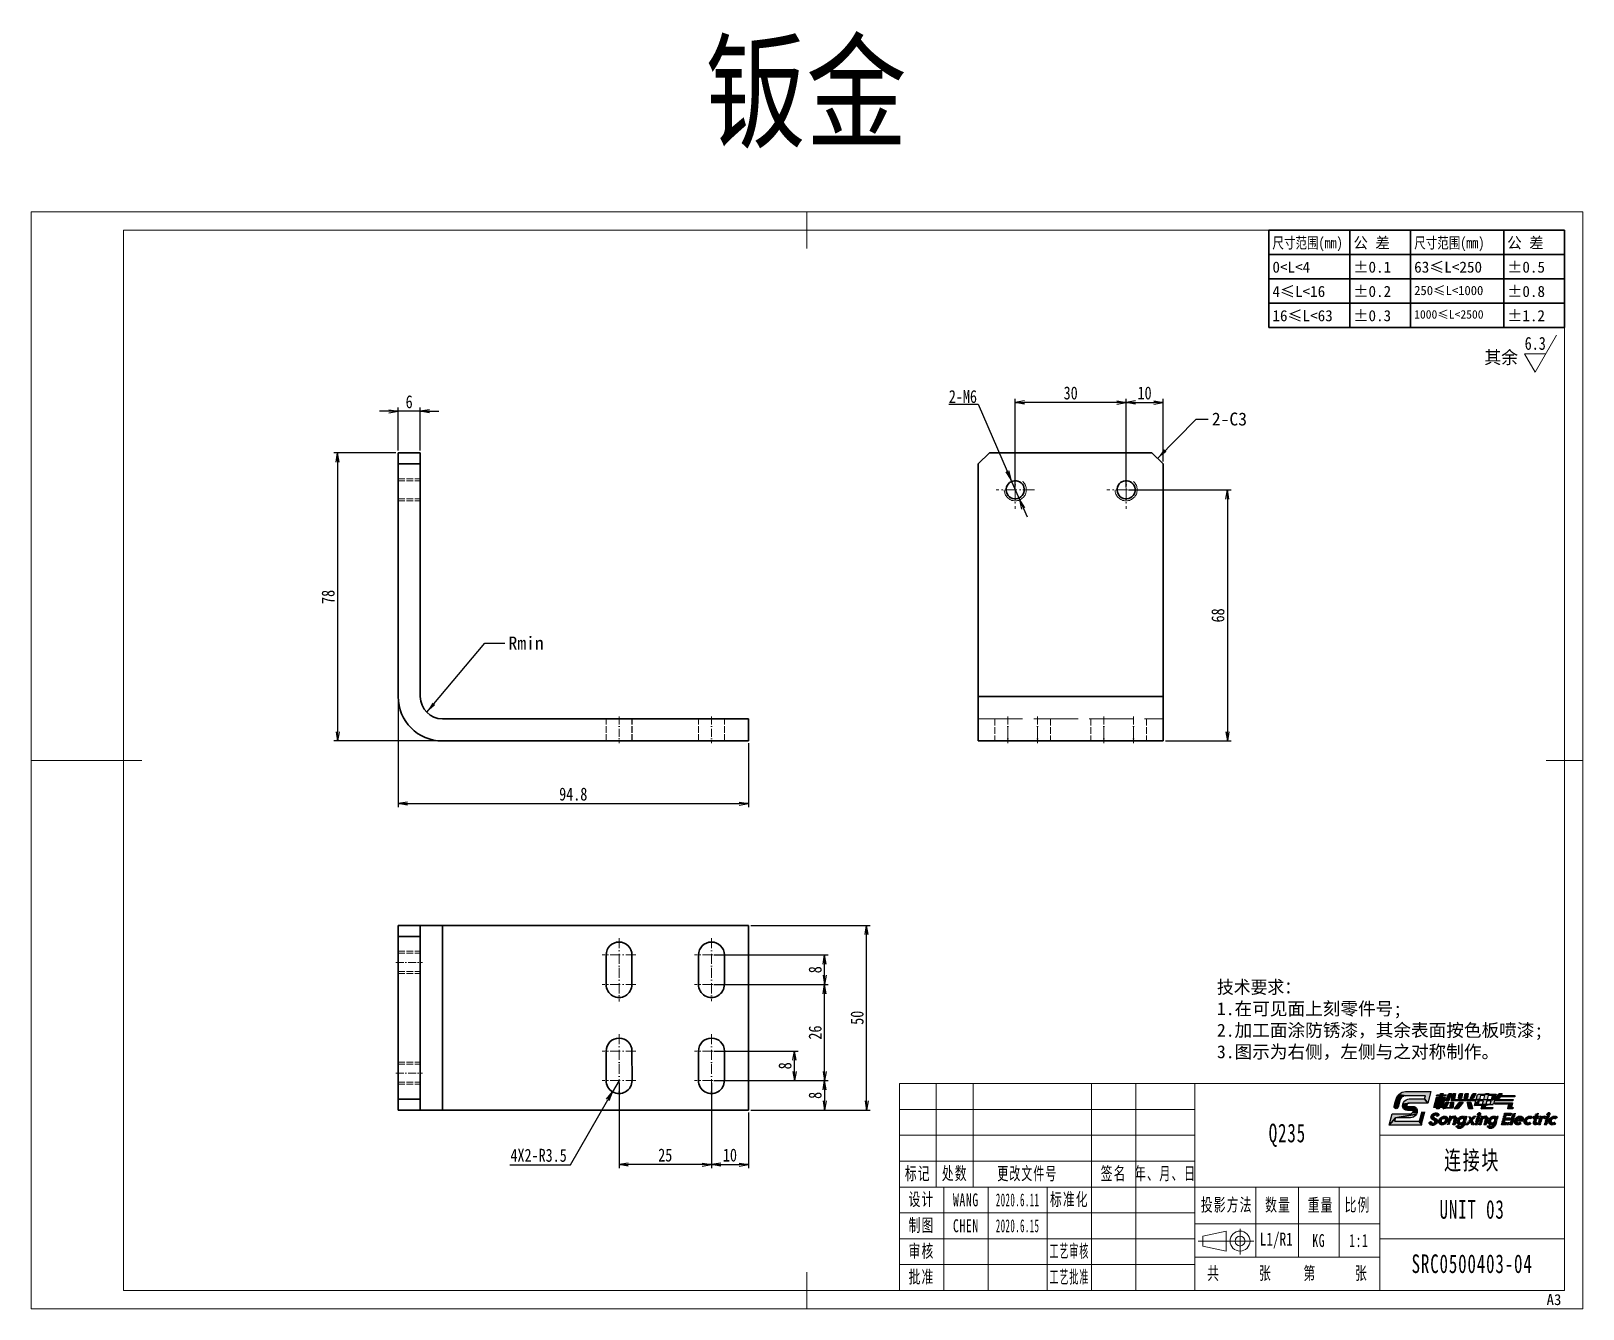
# Model space of a CAD drawing. Header units: millimetres. Extents: x -15766 to 80009, y -9701 to 15159.
# Drawn here: x -13803.9 to -13383.9, y 6746.4 to 7092.3 of the extents above; entities that cross this region are included whole.
import ezdxf
from ezdxf.enums import TextEntityAlignment as Align

# ---------------------------------------------------------------- set-up
doc = ezdxf.new("R2010")
doc.units = ezdxf.units.MM
for name, pattern in [('AM_ISO08W050x2', [9, 6, -0.75, 1.5, -0.75]), ('CENTER-HOKUTO_1', [16, 13, -1, 1, -1]), ('DASHDOT', [18.5, 12, -3, 0.5, -3]), ('DASHED', [15, 12, -3]), ('HIDDEN', [0.2, 0.1, -0.1]), ('HIDDEN-HOKUTO_1', [2, 1, -1])]:
    doc.linetypes.add(name, pattern=pattern)
doc.layers.get('DEFPOINTS').update_dxf_attribs({"lineweight": 18})
doc.layers.add('07', color=7, linetype='Continuous')
doc.layers.add('DRW0001_DXF_FORMAT', color=7, linetype='Continuous')
for name, color, linetype, lineweight in [('AM_HID', 1, 'HIDDEN-HOKUTO_1', 18), ('AM_VIS', 7, 'Continuous', 18), ('CDRAFT0', 7, 'Continuous', 18), ('CENTER', 2, 'AM_ISO08W050x2', 15), ('DIM', 253, 'Continuous', 20), ('title_frame', 7, 'Continuous', 18), ('word_dim', 9, 'Continuous', 18), ('尺寸线层', 3, 'Continuous', 18), ('标注线', 3, 'Continuous', 18), ('粗实线层', 7, 'Continuous', 35), ('粗实线层_1', 7, 'Continuous', 15), ('细实线层', 7, 'Continuous', 18)]:
    doc.layers.add(name, color=color, linetype=linetype, lineweight=lineweight)
doc.styles.add('DIM', font='', dxfattribs={"width": 0.8})
doc.styles.add('STYLE1', font='')
doc.styles.add('UserTxtStyle1', font='', dxfattribs={"width": 0.618357})
doc.styles.add('UserTxtStyle2', font='', dxfattribs={"width": 0.634692})
doc.styles.add('标准', font='', dxfattribs={"width": 0.667})
doc.styles.get('DIM').set_extended_font_data('NSimSun')
doc.styles.get('STYLE1').set_extended_font_data('宋体')
doc.styles.get('UserTxtStyle1').set_extended_font_data('宋体')
doc.styles.get('UserTxtStyle2').set_extended_font_data('宋体')
doc.styles.get('标准').set_extended_font_data('宋体')
doc.dimstyles.new('1-1', dxfattribs={"dimtxt": 3.5, "dimasz": 3, "dimexe": 1, "dimexo": 0, "dimgap": 1, "dimtad": 1, "dimdsep": 46, "dimtxsty": 'DIM', "dimblk": '_CAXARROW', "dimcen": 0, "dimdle": 6, "dimclrd": 256, "dimclre": 256, "dimclrt": 3, "dimazin": 2, "dimtfac": 0.707107, "dimtmove": 0, "dimatfit": 3, "dimfxl": 0, "dimfrac": 2, "dimtolj": 1, "dimarcsym": 0})
doc.dimstyles.new('1-1$0', dxfattribs={"dimtxt": 3.5, "dimasz": 2.5, "dimexe": 1, "dimexo": 0.625, "dimgap": 0.8, "dimtad": 1, "dimdsep": 46, "dimtxsty": 'DIM', "dimblk": 'OPEN', "dimcen": 0, "dimdle": 5, "dimclrd": 256, "dimclre": 256, "dimclrt": 3, "dimazin": 3, "dimtfac": 0.5, "dimtmove": 0, "dimatfit": 3, "dimldrblk": 'OPEN', "dimfxl": 0, "dimtolj": 1, "dimarcsym": 0})
doc.dimstyles.new('1-1$3', dxfattribs={"dimtxt": 3.5, "dimasz": 2.5, "dimexe": 1, "dimexo": 0.625, "dimgap": 0.3, "dimtad": 1, "dimtih": 1, "dimtoh": 1, "dimdsep": 46, "dimtxsty": 'DIM', "dimblk": 'OPEN', "dimcen": 0, "dimdle": 5, "dimclrd": 256, "dimclre": 256, "dimclrt": 3, "dimazin": 3, "dimtfac": 0.5, "dimtmove": 0, "dimatfit": 3, "dimldrblk": 'OPEN', "dimfxl": 0, "dimtolj": 1, "dimarcsym": 0})
doc.dimstyles.new('1-1$4', dxfattribs={"dimtxt": 3.5, "dimasz": 2.5, "dimexe": 1, "dimexo": 0.625, "dimgap": 0.8, "dimtad": 1, "dimtih": 1, "dimtoh": 1, "dimzin": 12, "dimdsep": 46, "dimtxsty": 'DIM', "dimblk": 'OPEN', "dimcen": 0, "dimdle": 5, "dimclrd": 256, "dimclre": 256, "dimclrt": 3, "dimazin": 3, "dimtfac": 0.5, "dimtmove": 0, "dimatfit": 3, "dimldrblk": 'OPEN', "dimfxl": 0, "dimtolj": 1, "dimarcsym": 0})

msp = doc.modelspace()

# ---------------------------------------------------------------- texts
at = {"layer": 'DIM', "insert": (-13621.46045, 7088.30782), "char_height": 25, "width": 104.980501, "attachment_point": 1, "style": 'DIM'}
msp.add_mtext('{\\C3;钣金}', dxfattribs=at)
at = {"layer": 'DIM', "color": 2, "style": 'DIM', "width": 0.8}
msp.add_attdef('6.3', text='0.0', height=3.5, dxfattribs=at).set_placement((-13393.97865, 7004.92546), align=Align.BOTTOM_RIGHT)
at = {"layer": 'title_frame', "color": 3, "insert": (-13393.77496, 6747.3595), "char_height": 2.958904, "width": 5.8684932, "attachment_point": 7, "style": 'STYLE1'}
msp.add_mtext('A3', dxfattribs=at)
at = {"layer": 'word_dim', "linetype": 'Continuous', "insert": (-13410.60536, 7005.69132), "char_height": 3.5, "width": 10.860604, "attachment_point": 1}
msp.add_mtext('{\\C3;其余}', dxfattribs=at)
at = {"layer": 'word_dim', "color": 3, "char_height": 3.5, "width": 6, "attachment_point": 1}
for s, insert in [('\\A1;2-C3', (-13484.36532, 6988.9903)), ('\\A1;Rmin', (-13674.71281, 6928.34954))]:
    msp.add_mtext(s, dxfattribs=dict(at, insert=insert))
at = {"layer": 'word_dim', "linetype": 'Continuous', "ltscale": 4, "insert": (-13482.97289, 6835.22462), "char_height": 3.5, "width": 139.6035818, "attachment_point": 1}
msp.add_mtext('{\\C3;技术要求：\\P\\fNSimSun|b0|i0|c134|p49;1\\fSimSun|b0|i0|c134|p49;.在可见面上刻零件号;\\P2.加工面涂防锈漆，其余表面按色板喷漆;\\P\\fNSimSun|b0|i0|c134|p49;3.图示为右侧，左侧与之对称制作。}', dxfattribs=at)
at = {"layer": '尺寸线层', "attachment_point": 5, "line_spacing_factor": 1.15057}
for s, insert, char_height, width, style in [('{\\T1.1;Q235}', (-13463.92052, 6793.35302), 5.0503058, 29.4580043, '标准'), ('{\\T1.1;连接块}', (-13413.92052, 6786.33376), 5.0503058, 29.4580043, '标准'), ('\\T1.1;标记', (-13563.92052, 6782.85302), 3.5, 18, '标准'), ('\\T1.1;处数', (-13553.92052, 6782.85302), 3.5, 18, '标准'), ('\\T1.1;更改文件号', (-13534.2871, 6782.82902), 3.5, 30, 'UserTxtStyle1'), ('\\T1.1;签名', (-13510.92052, 6782.85302), 3.5, 22, '标准'), ('\\T1.1;年、月、日', (-13496.92052, 6782.85302), 3.5, 30, 'UserTxtStyle2'), ('\\T1.1;设计', (-13562.92052, 6775.85302), 3.5, 22, '标准'), ('{\\T1.1;WANG}', (-13550.92052, 6775.85302), 3.5, 22, '标准'), ('{\\W0.5;\\T1.1;2020.6.11}', (-13536.92052, 6775.85302), 3.5, 16, '标准'), ('\\T1.1;标准化', (-13522.92052, 6775.85302), 3.5, 22, '标准'), ('\\T1.1;投影方法', (-13480.32552, 6774.35302), 3.5, 22, '标准'), ('\\T1.1;数量', (-13466.42052, 6774.35302), 3.5, 22, '标准'), ('\\T1.1;重量', (-13454.92052, 6774.35302), 3.5, 22, '标准'), ('\\T1.1;比例', (-13444.92052, 6774.35302), 3.5, 22, '标准'), ('{\\T1.1;UNIT 03}', (-13413.92052, 6773.26671), 5.0503058, 29.4580043, '标准'), ('\\T1.1;制图', (-13562.92052, 6768.85302), 3.5, 22, '标准'), ('{\\T1.1;CHEN}', (-13550.92052, 6768.85302), 3.5, 22, '标准'), ('{\\W0.5;\\T1.1;2020.6.15}', (-13536.92052, 6768.85302), 3.5, 16, '标准'), ('{\\fFangSong|b0|i0|c134|p49;\\W0.75;\\C3;L1/R1}', (-13466.92052, 6764.85302), 3.5, 11, '标准'), ('{\\T1.1;KG}', (-13455.42052, 6764.85302), 3.5, 11, '标准'), ('\\T1.1;1:1', (-13444.58571, 6764.85302), 3.5, 10.6696195, '标准'), ('\\T1.1;审核', (-13562.92052, 6761.85302), 3.5, 22, '标准'), ('{\\W0.5;\\T1.1;工艺审核}', (-13522.92052, 6761.85302), 3.5, 22, '标准'), ('\\T1.1;共', (-13483.84919, 6755.85302), 3.5, 8, '标准'), ('\\T1.1;张', (-13469.84919, 6755.85302), 3.5, 8, '标准'), ('\\T1.1;第', (-13457.81028, 6755.85302), 3.5, 8, '标准'), ('\\T1.1;张', (-13443.84919, 6755.85302), 3.5, 8, '标准'), ('{\\T1.1;SRC0500403-04}', (-13413.92052, 6758.56074), 5.0503058, 29.3737905, '标准'), ('{\\T1.1;批准}', (-13562.92052, 6754.85302), 3.5, 22, '标准'), ('{\\W0.5;\\T1.1;工艺批准}', (-13522.92052, 6754.85302), 3.5, 22, '标准')]:
    msp.add_mtext(s, dxfattribs=dict(at, insert=insert, char_height=char_height, width=width, style=style))

# ---------------------------------------------------------------- blocks, each defined once
blk = doc.blocks.new('*X1242')
at = {"layer": 'CDRAFT0'}
for p, q in [((420, 297), (0, 297)), ((0, 297), (0, 0)), ((420, 0), (420, 297)), ((0, 0), (420, 0))]:
    blk.add_line(p, q, dxfattribs=at)
at = {"layer": '粗实线层_1'}
for p, q in [((210, 297), (210, 287)), ((415, 292), (25, 292)), ((25, 292), (25, 5)), ((415, 5), (415, 292)), ((0, 148.5), (30, 148.5)), ((420, 148.5), (410, 148.5)), ((210, 0), (210, 10)), ((25, 5), (415, 5))]:
    blk.add_line(p, q, dxfattribs=at)
blk = doc.blocks.new('自由公差_1')
at = {"layer": '粗实线层'}
for p, q in [((-80, 0), (0, 0)), ((-80, 0), (-80, -26.3)), ((-58.08, 0), (-58.08, -26.3)), ((-41.64, 0), (-41.64, -26.3)), ((-16.44, 0), (-16.44, -26.3)), ((0, 0), (0, -26.3)), ((-80, -6.58), (0, -6.58)), ((-80, -13.15), (0, -13.15)), ((-80, -19.73), (0, -19.73)), ((-80, -26.3), (0, -26.3))]:
    blk.add_line(p, q, dxfattribs=at)
at = {"layer": '尺寸线层', "linetype": 'Continuous', "attachment_point": 1, "line_spacing_factor": 0.9}
for s, insert, char_height, width in [('{\\W0.8;尺寸范围(mm)}', (-79.04, -1.92), 3, 22.6032), ('公 差', (-57.12, -1.92), 3, 22.6032), ('{\\W0.8;尺寸范围(mm)}', (-40.68, -1.92), 3, 22.6032), ('公 差', (-15.48, -1.92), 3, 22.6032), ('%%P0.1', (-57.12, -8.49), 3, 12.7119), ('63≤L<250', (-40.68, -8.49), 3, 22.6032), ('%%P0.5', (-15.48, -8.49), 3, 12.5771), ('0<L<4', (-79.04, -8.49), 3, 22.6032), ('4≤L<16', (-79.04, -15.07), 3, 22.6032), ('%%P0.2', (-57.12, -15.07), 3, 12.4769), ('250≤L<1000', (-40.68, -15.07), 2.5, 22.6032), ('%%P0.8', (-15.48, -15.07), 3, 13.0759), ('16≤L<63', (-79.04, -21.64), 3, 22.6032), ('%%P0.3', (-57.12, -21.64), 3, 12.7119), ('1000≤L<2500', (-40.68, -21.64), 2.3, 22.6032), ('%%P1.2', (-15.48, -21.64), 3, 12.8764)]:
    blk.add_mtext(s, dxfattribs=dict(at, insert=insert, char_height=char_height, width=width))
blk = doc.blocks.new('SYMBOL_3_BL2', base_point=(178.14, 46.52))
at = {"layer": 'DRW0001_DXF_FORMAT', "linetype": 'Continuous'}
for color, points in [(1, [(159.74, 50.39), (159.37, 50.31), (157.37, 49.86), (157.63, 50.35), (157.98, 50.76), (159.89, 50.39)]), (1, [(159.87, 51.52), (159.98, 51.51), (166.64, 51.52), (165.81, 48.4), (164.95, 49.52), (165.18, 50.39), (159.89, 50.39), (157.98, 50.76), (158.42, 51.1), (158.89, 51.33), (159.39, 51.47), (159.84, 51.52)]), (5, [(169.91, 50.69), (169.82, 50.36), (169.82, 50.36), (168.9, 46.89), (168.18, 46.89), (169.1, 50.36), (168.19, 50.36), (169.91, 50.69)]), (5, [(169.19, 50.69), (169.27, 50.98), (169.99, 50.98), (169.91, 50.69), (168.19, 50.36), (168.28, 50.69)]), (5, [(170.82, 50.69), (170.79, 50.57), (170.75, 50.39), (170.74, 50.36), (170.49, 50.36), (170.12, 50.36), (170.04, 50.36), (170.08, 50.47), (170.12, 50.65), (170.13, 50.69), (170.38, 50.69), (170.75, 50.69)]), (5, [(171.88, 50.98), (171.88, 50.98), (172.23, 50.98), (171.48, 49.04), (171.47, 49.04), (170.7, 49.04), (170.83, 49.37), (171.32, 50.66), (171.34, 50.71), (171.39, 50.8), (171.44, 50.87), (171.51, 50.92), (171.59, 50.96), (171.67, 50.98), (171.74, 50.98)]), (5, [(172.91, 50.98), (172.91, 50.98), (173.31, 50.98), (173.05, 49.37), (172.21, 49.04), (172.45, 50.57), (172.45, 50.57), (172.48, 50.71), (172.54, 50.87), (172.67, 50.96), (172.81, 50.98)]), (5, [(182.28, 50.81), (182.19, 50.48), (182.19, 50.48), (181.9, 49.37), (172.21, 49.04), (180.05, 49.37), (180.18, 49.37), (180.7, 49.37), (180.98, 49.37), (181.17, 50.09), (181.27, 50.48), (180.52, 50.48), (180.11, 50.48), (179.92, 49.76), (179.82, 49.37), (178.9, 49.37), (179.18, 50.4), (179.2, 50.48), (179.2, 50.48), (179.2, 50.48), (179.21, 50.54), (179.29, 50.69), (179.43, 50.78), (182.28, 50.81)]), (5, [(175.19, 50.98), (174.97, 49.65), (174.97, 49.61), (174.13, 49.61), (174.11, 49.61), (174.26, 50.54), (174.27, 50.57), (174.27, 50.57), (174.27, 50.57), (174.29, 50.71), (174.29, 50.71), (174.31, 50.78), (174.34, 50.84), (174.38, 50.89), (174.42, 50.93), (174.48, 50.96), (174.54, 50.98), (174.63, 50.98), (174.82, 50.98), (174.83, 50.98), (174.83, 50.98), (174.83, 50.98), (175.18, 50.98)]), (5, [(176.77, 50.98), (176.57, 49.75), (176.54, 49.61), (175.78, 49.61), (175.69, 49.61), (175.83, 50.47), (175.84, 50.57), (175.87, 50.7), (175.87, 50.71), (175.89, 50.78), (175.92, 50.84), (175.95, 50.89), (176, 50.93), (176.06, 50.96), (176.12, 50.98), (176.2, 50.98), (176.29, 50.98), (176.3, 50.98), (176.3, 50.98), (176.3, 50.98), (176.72, 50.98)]), (5, [(178.42, 50.98), (178.43, 50.98), (178.83, 50.98), (178.2, 49.61), (177.34, 49.61), (177.83, 50.66), (177.85, 50.71), (177.89, 50.79), (177.95, 50.85), (178.01, 50.9), (178.08, 50.94), (178.16, 50.97), (178.24, 50.98), (178.26, 50.98)]), (5, [(181.36, 50.81), (181.41, 50.98), (182.33, 50.98), (182.28, 50.81), (179.43, 50.78), (179.82, 50.81), (180.2, 50.81)]), (5, [(184.36, 50.8), (184.27, 50.48), (184.27, 50.48), (183.97, 49.37), (182.03, 49.04), (182.12, 49.37), (183.06, 49.37), (183.35, 50.48), (182.41, 50.48), (182.5, 50.81), (184.36, 50.81)]), (5, [(185.35, 50.98), (185.73, 50.98), (185.94, 50.98), (185.45, 50.11), (185.19, 49.63), (184.6, 49.63), (184.28, 49.63), (184.66, 50.33), (184.83, 50.64), (184.87, 50.71), (184.93, 50.79), (184.99, 50.86), (185.06, 50.91), (185.14, 50.95), (185.22, 50.97), (185.3, 50.98), (185.31, 50.98), (185.34, 50.98)]), (5, [(189.45, 50.49), (189.41, 50.36), (189.36, 50.16), (189.35, 50.12), (188.06, 50.12), (186.07, 50.12), (185.69, 50.12), (185.76, 50.25), (185.87, 50.45), (185.89, 50.49), (187.14, 50.49), (189.08, 50.49)]), (1, [(158.18, 48.69), (157.82, 47.31), (157.7, 47.09), (157.52, 46.95), (157.28, 46.9), (157.13, 46.92), (156.92, 47.03), (156.77, 47.23), (156.73, 47.36), (156.74, 47.6), (156.92, 48.29), (156.92, 48.29), (156.94, 48.36), (158.3, 49.15), (158.18, 48.69)]), (1, [(158.72, 49.92), (158.47, 49.58), (158.3, 49.15), (156.94, 48.36), (157.23, 49.44), (157.37, 49.86), (159.37, 50.31), (159.02, 50.16)]), (1, [(160.36, 48.18), (160.27, 48.08), (160.15, 47.85), (159.01, 47.61), (159.05, 48.02), (159.06, 48.08), (159.08, 48.14), (160.83, 48.4), (160.6, 48.35)]), (1, [(160.12, 47.71), (160.15, 47.58), (159.09, 47.23), (159.01, 47.61), (160.15, 47.85), (160.14, 47.79)]), (1, [(160.42, 49.47), (160.83, 49.52), (164.95, 49.52), (165.81, 48.4), (160.83, 48.4), (159.08, 48.14), (159.24, 48.54), (159.51, 48.91), (159.62, 49.02), (160.01, 49.3)]), (1, [(162.47, 47.29), (162.73, 47.04), (162.91, 46.71), (162.99, 46.33), (162.95, 45.92), (162.94, 45.86), (161.64, 45.76), (161.73, 45.86), (161.85, 46.09), (161.86, 46.15), (161.87, 46.23), (161.85, 46.36), (161.76, 46.4), (161.69, 46.41), (160.3, 46.41), (159.91, 46.47), (159.87, 46.48), (159.53, 46.65), (159.27, 46.9), (159.09, 47.23), (160.15, 47.58), (160.24, 47.54), (160.3, 47.53), (161.7, 47.53), (162.09, 47.47), (162.13, 47.46)]), (5, [(168.43, 50.06), (168.43, 50.06), (168.8, 50.06), (168.04, 47.22), (167.94, 47.22), (167.47, 47.22), (167.56, 47.55), (168.19, 49.9), (168.2, 49.92), (168.22, 49.98), (168.27, 50.03), (168.32, 50.05)]), (5, [(170.16, 50.06), (170.16, 50.06), (170.53, 50.06), (169.86, 47.55), (169.21, 47.22), (169.91, 49.85), (169.91, 49.85), (169.93, 49.92), (169.96, 49.98), (170, 50.03), (170.05, 50.05)]), (5, [(169.99, 47.55), (169.9, 47.22), (169.78, 47.22), (169.31, 47.22), (169.21, 47.22), (169.86, 47.55)]), (5, [(170.04, 47.22), (170.73, 48.69), (171.52, 48.69), (170.83, 47.22), (169.95, 46.89), (170.04, 47.22)]), (5, [(171.89, 47.22), (171.99, 48.69), (172.77, 48.69), (172.68, 47.22), (169.95, 46.89), (170.83, 47.22)]), (5, [(181.9, 49.37), (181.81, 49.04), (181.81, 49.04), (181.56, 48.13), (178.48, 47.79), (179.48, 48.13), (180.24, 48.13), (180.65, 48.13), (180.8, 48.72), (180.89, 49.04), (180.37, 49.04), (180.09, 49.04), (179.86, 49.04), (179.73, 49.04), (178.57, 48.13), (178.81, 49.04), (173.57, 49.04), (173.45, 49.04), (172.99, 49.04), (172.42, 49.04), (172.21, 49.04), (181.9, 49.37)]), (5, [(180.05, 49.37), (172.21, 49.04), (173.05, 49.37), (173.54, 49.37), (173.66, 49.37), (178.9, 49.37), (178.9, 49.37), (179.82, 49.37)]), (5, [(175.43, 48.69), (174.94, 48.05), (174.18, 47.08), (174.04, 46.89), (173.67, 46.89), (173.1, 46.89), (172.99, 46.89), (173.48, 47.52), (174.24, 48.5), (174.38, 48.69), (174.75, 48.69), (175.32, 48.69)]), (5, [(177.5, 48.69), (177.65, 48.05), (177.89, 47.08), (177.93, 46.89), (177.59, 46.89), (177.05, 46.89), (176.95, 46.89), (176.8, 47.52), (176.56, 48.5), (176.52, 48.69), (176.86, 48.69), (177.4, 48.69)]), (5, [(179.57, 48.45), (179.48, 48.13), (178.48, 47.79), (178.57, 48.13), (178.57, 48.13), (179.73, 49.04)]), (5, [(181.56, 48.13), (181.47, 47.79), (181.47, 47.79), (180.31, 46.89), (180.56, 47.79), (178.48, 47.79), (181.56, 48.13)]), (5, [(183.4, 47.22), (183.31, 46.89), (181.23, 46.89), (180.55, 46.89), (180.31, 46.89), (181.47, 47.79), (181.32, 47.22)]), (5, [(188.91, 49.37), (188.82, 49.04), (183.88, 49.04), (183.64, 48.13), (181.7, 47.79), (181.78, 48.13), (182.72, 48.13), (182.97, 49.04), (182.03, 49.04), (183.97, 49.37)]), (5, [(188.8, 48.49), (188.47, 47.22), (187.48, 46.96), (187.8, 48.16), (183.98, 48.16), (184.07, 48.49), (187.89, 48.49), (188.42, 48.49)]), (5, [(188.94, 47.22), (188.85, 46.89), (188.38, 46.89), (187.46, 46.89), (187.48, 46.96), (188.47, 47.22)]), (1, [(162.92, 45.8), (162.76, 45.4), (157.05, 44.42), (155.36, 42.42), (156.19, 45.54), (161.17, 45.54), (161.4, 45.6), (161.64, 45.76), (162.94, 45.86)]), (1, [(163.36, 43.55), (164.22, 42.42), (155.36, 42.42), (157.05, 44.42), (156.81, 43.55)]), (1, [(161.58, 44.47), (161.17, 44.42), (157.05, 44.42), (162.76, 45.4), (162.49, 45.03), (162.38, 44.92), (161.99, 44.64)])]:
    blk.add_hatch(color=color, dxfattribs=at).paths.add_polyline_path(points)
at = {"layer": 'DRW0001_DXF_FORMAT', "linetype": 'HIDDEN'}
for points in [[(167.05, 43.08), (167.05, 43.08), (167.13, 43.03), (166.42, 42.65), (166.06, 43.04), (166.69, 43.47), (166.85, 43.3)], [(167.29, 42.99), (167.42, 43.01), (168.33, 42.98), (166.42, 42.65), (167.13, 43.03), (167.23, 42.99)], [(168.02, 42.67), (167.81, 42.55), (167.79, 42.53), (167.57, 42.45), (167.35, 42.39), (167.13, 42.38), (167.08, 42.38), (166.87, 42.4), (166.69, 42.46), (166.54, 42.54), (166.42, 42.65), (166.42, 42.65), (168.33, 42.98), (168.19, 42.82)], [(167.53, 45.02), (167.45, 44.93), (167.41, 44.83), (166.65, 44.66), (166.68, 44.83), (166.75, 45), (166.85, 45.17), (167.75, 45.14), (167.62, 45.09)], [(167.4, 44.74), (167.42, 44.65), (166.66, 44.51), (166.65, 44.66), (167.41, 44.83), (167.4, 44.78)], [(167.51, 44.56), (168.2, 44.1), (166.96, 44.06), (166.89, 44.11), (166.78, 44.23), (166.71, 44.36), (166.66, 44.51), (167.42, 44.65), (167.48, 44.58)], [(168.75, 45.5), (169.02, 45.2), (168.39, 44.77), (168.12, 45.06), (168.05, 45.12), (167.94, 45.15), (167.88, 45.16), (166.85, 45.17), (166.98, 45.33), (167.16, 45.48), (168.75, 45.5)], [(168.21, 44.09), (168.28, 44.04), (167.66, 43.59), (166.97, 44.05), (166.97, 44.05), (166.96, 44.06), (166.96, 44.06), (168.2, 44.1), (168.2, 44.1), (168.22, 44.09)], [(167.83, 45.76), (168.04, 45.77), (168.1, 45.77), (168.3, 45.75), (168.48, 45.69), (168.63, 45.61), (168.75, 45.5), (167.16, 45.48), (167.36, 45.6), (167.38, 45.61), (167.6, 45.7)], [(168.51, 43.64), (168.52, 43.48), (168.49, 43.31), (168.43, 43.14), (168.33, 42.98), (167.42, 43.01), (167.55, 43.06), (167.64, 43.12), (167.72, 43.22), (167.77, 43.31), (167.78, 43.36), (167.78, 43.41), (167.75, 43.5), (167.69, 43.57), (167.66, 43.59), (168.28, 44.04), (168.39, 43.92), (168.47, 43.79)], [(169.42, 43.62), (169.42, 43.54), (168.78, 43.37), (168.79, 43.55), (169.44, 43.69)], [(169.44, 43.38), (169.47, 43.31), (168.79, 43.2), (168.78, 43.37), (169.42, 43.54), (169.42, 43.45)], [(169.47, 43.78), (169.44, 43.69), (168.79, 43.55), (168.82, 43.69), (169.52, 43.87)], [(169.52, 43.25), (169.57, 43.2), (168.83, 43.05), (168.79, 43.2), (169.47, 43.31)], [(169.57, 43.96), (169.52, 43.87), (168.82, 43.69), (168.89, 43.87), (169.65, 44.04)], [(169.87, 43.1), (170.82, 42.98), (170.66, 42.83), (168.99, 42.79), (168.9, 42.91), (168.83, 43.05), (169.57, 43.2), (169.63, 43.15), (169.67, 43.14), (169.71, 43.12), (169.79, 43.1)], [(169.73, 44.11), (169.65, 44.04), (168.89, 43.87), (168.98, 44.06), (169.91, 44.22), (169.82, 44.17)], [(170.01, 44.25), (169.91, 44.22), (168.98, 44.06), (169.1, 44.23), (170.19, 44.28), (170.1, 44.28)], [(170.66, 42.83), (170.47, 42.71), (170.28, 42.61), (170.09, 42.54), (169.9, 42.5), (169.71, 42.48), (169.53, 42.5), (169.37, 42.54), (169.22, 42.6), (169.09, 42.68), (168.99, 42.79), (170.66, 42.83)], [(170.17, 44.88), (170.36, 44.89), (170.54, 44.88), (170.7, 44.84), (170.85, 44.78), (170.97, 44.69), (171.08, 44.59), (171.17, 44.47), (171.23, 44.33), (171.27, 44.17), (171.29, 44.01), (171.27, 43.83), (171.24, 43.69), (171.18, 43.51), (171.09, 43.32), (170.97, 43.15), (170.82, 42.98), (169.87, 43.1), (169.97, 43.1), (170.06, 43.12), (170.16, 43.16), (170.25, 43.21), (170.34, 43.27), (170.42, 43.34), (170.49, 43.42), (170.55, 43.51), (170.6, 43.6), (170.63, 43.69), (170.64, 43.76), (170.65, 43.84), (170.64, 43.93), (170.62, 44), (170.59, 44.07), (170.55, 44.13), (170.5, 44.18), (170.43, 44.22), (170.4, 44.24), (170.36, 44.26), (170.28, 44.28), (170.19, 44.28), (169.1, 44.23), (169.24, 44.4), (169.41, 44.54), (169.41, 44.55), (169.6, 44.67), (169.79, 44.77), (169.98, 44.84)], [(173.38, 44.81), (173.48, 44.73), (172.47, 44.29), (172.36, 44.22), (172.29, 44.15), (172.22, 44.05), (171.18, 42.54), (171.82, 44.92), (172.38, 44.74), (172.38, 44.74), (172.5, 44.8), (173.33, 44.84)], [(172.69, 44.34), (172.58, 44.33), (172.47, 44.29), (173.48, 44.73), (173.56, 44.63), (173.62, 44.51), (173.65, 44.38), (173.66, 44.24), (173.64, 44.08), (173.63, 44.04), (172.99, 43.97), (173, 44.07), (172.98, 44.16), (172.93, 44.23), (172.87, 44.29), (172.83, 44.31), (172.79, 44.33)], [(172.82, 44.91), (172.98, 44.92), (173.13, 44.91), (173.27, 44.87), (173.33, 44.84), (172.5, 44.8), (172.66, 44.87)], [(173.63, 44.04), (173.63, 44.04), (173.22, 42.54), (172.61, 42.54), (172.84, 43.38), (172.99, 43.96), (172.99, 43.96), (172.99, 43.97), (173.63, 44.04)], [(173.5, 42.2), (174.07, 42.36), (174.13, 42.27), (174.22, 42.2), (173.53, 42.06)], [(174.47, 42.13), (174.56, 42.13), (175.47, 42.04), (175.31, 41.87), (175.13, 41.74), (174.93, 41.63), (174.71, 41.56), (174.49, 41.52), (174.35, 41.52), (174.16, 41.53), (174.07, 41.56), (173.99, 41.58), (173.84, 41.67), (173.71, 41.77), (173.61, 41.91), (173.53, 42.06), (174.22, 42.2), (174.34, 42.15)], [(174.35, 43.61), (174.34, 43.53), (173.73, 43.39), (173.76, 43.6), (174.36, 43.68)], [(174.35, 43.44), (174.37, 43.37), (173.75, 43.2), (173.73, 43.39), (174.34, 43.53)], [(174.44, 43.24), (174.49, 43.19), (173.79, 43.02), (173.75, 43.2), (174.37, 43.37), (174.4, 43.3)], [(174.4, 43.77), (174.36, 43.68), (173.76, 43.6), (173.78, 43.68), (174.44, 43.86)], [(174.5, 43.95), (174.44, 43.86), (173.78, 43.68), (173.86, 43.89), (174.65, 44.1), (174.57, 44.03)], [(174.79, 43.09), (174.88, 43.09), (174.98, 43.11), (175.07, 43.15), (175.16, 43.2), (175.25, 43.26), (175.33, 43.33), (175.4, 43.41), (175.46, 43.5), (175.81, 42.7), (175.73, 42.45), (175.61, 42.23), (175.47, 42.04), (174.56, 42.13), (174.72, 42.17), (174.86, 42.23), (174.99, 42.33), (175.09, 42.45), (175.14, 42.53), (175.17, 42.61), (174.09, 42.62), (173.97, 42.73), (173.86, 42.86), (173.79, 43.02), (174.49, 43.19), (174.56, 43.14), (174.63, 43.11), (174.71, 43.09)], [(174.74, 44.16), (174.65, 44.1), (173.86, 43.89), (173.97, 44.1), (174.11, 44.3), (175.02, 44.27), (174.93, 44.25), (174.83, 44.21)], [(175.01, 42.55), (174.8, 42.49), (174.6, 42.48), (174.41, 42.49), (174.33, 42.51), (174.24, 42.54), (174.09, 42.62), (175.17, 42.61)], [(175.78, 44.73), (176.41, 44.91), (175.82, 42.7), (175.81, 42.7), (175.46, 43.5), (175.51, 43.59), (175.54, 43.68), (175.55, 43.75), (175.56, 43.83), (175.55, 43.92), (175.54, 43.99), (175.5, 44.06), (175.46, 44.12), (175.41, 44.17), (175.35, 44.22), (175.28, 44.25), (175.2, 44.27), (175.11, 44.27), (174.11, 44.3), (174.29, 44.48), (174.43, 44.6), (174.63, 44.72), (175.76, 44.74)], [(175.44, 44.87), (175.61, 44.82), (175.76, 44.74), (174.63, 44.72), (174.85, 44.81), (175.05, 44.87), (175.25, 44.89), (175.35, 44.88)], [(177.65, 44.26), (178.2, 44.83), (178.88, 44.83), (177.86, 43.78), (175.98, 42.53), (177.18, 43.78)], [(177.39, 43.29), (176.65, 42.53), (175.98, 42.53), (177.86, 43.78), (178.39, 42.53), (177.72, 42.53)], [(179.22, 44.74), (179.55, 44.83), (179.88, 44.92), (179.56, 43.73), (179.24, 42.54), (178.93, 42.54), (178.62, 42.54), (178.92, 43.64), (179.22, 44.74), (179.22, 44.74)], [(179.96, 45.75), (180, 45.73), (180.04, 45.69), (180.07, 45.65), (180.09, 45.61), (180.1, 45.56), (180.1, 45.51), (180.1, 45.45), (180.09, 45.41), (180.07, 45.35), (180.04, 45.29), (180, 45.23), (179.96, 45.18), (179.9, 45.13), (179.37, 45.12), (179.34, 45.16), (179.32, 45.2), (179.31, 45.25), (179.3, 45.3), (179.31, 45.36), (179.32, 45.41), (179.34, 45.46), (179.37, 45.52), (179.4, 45.58), (179.45, 45.63), (179.5, 45.68), (179.5, 45.68), (179.56, 45.72), (179.62, 45.75), (179.94, 45.77)], [(179.9, 45.13), (179.84, 45.09), (179.78, 45.06), (179.72, 45.04), (179.66, 45.02), (179.6, 45.02), (179.54, 45.02), (179.49, 45.04), (179.44, 45.06), (179.4, 45.08), (179.37, 45.12), (179.9, 45.13)], [(181.81, 44.81), (181.91, 44.73), (180.89, 44.29), (180.79, 44.22), (180.72, 44.15), (180.64, 44.05), (179.6, 42.54), (180.24, 44.92), (180.81, 44.74), (180.81, 44.74), (180.92, 44.8), (181.75, 44.84)], [(180.43, 43.35), (180.22, 42.54), (179.6, 42.54), (180.64, 44.05), (180.6, 43.95), (180.45, 43.4)], [(179.75, 45.79), (179.81, 45.79), (179.86, 45.79), (179.92, 45.77), (179.94, 45.77), (179.62, 45.75), (179.69, 45.77)], [(181.11, 44.34), (181, 44.33), (180.89, 44.29), (181.91, 44.73), (181.99, 44.63), (182.04, 44.51), (182.08, 44.38), (182.08, 44.24), (182.06, 44.08), (182.05, 44.04), (181.42, 43.97), (181.42, 44.07), (181.4, 44.16), (181.36, 44.23), (181.29, 44.29), (181.25, 44.31), (181.21, 44.33)], [(181.25, 44.91), (181.4, 44.92), (181.55, 44.91), (181.69, 44.87), (181.75, 44.84), (180.92, 44.8), (181.08, 44.87)], [(182.05, 44.04), (182.05, 44.04), (181.65, 42.54), (181.03, 42.54), (181.21, 43.2), (181.42, 43.96), (181.42, 43.96), (181.42, 43.97), (182.05, 44.04)], [(181.92, 42.2), (182.5, 42.36), (182.56, 42.27), (182.65, 42.2), (181.96, 42.06)], [(182.9, 42.13), (182.99, 42.13), (183.9, 42.04), (183.74, 41.87), (183.55, 41.74), (183.35, 41.63), (183.14, 41.56), (182.91, 41.52), (182.77, 41.52), (182.58, 41.53), (182.49, 41.56), (182.41, 41.58), (182.26, 41.67), (182.13, 41.77), (182.03, 41.91), (181.96, 42.06), (182.65, 42.2), (182.76, 42.15)], [(182.77, 43.61), (182.77, 43.53), (182.16, 43.39), (182.18, 43.6), (182.79, 43.68)], [(182.77, 43.44), (182.79, 43.37), (182.17, 43.2), (182.16, 43.39), (182.77, 43.53)], [(182.86, 43.24), (182.92, 43.19), (182.21, 43.02), (182.17, 43.2), (182.79, 43.37), (182.82, 43.3)], [(182.82, 43.77), (182.79, 43.68), (182.18, 43.6), (182.2, 43.68), (182.86, 43.86)], [(182.92, 43.95), (182.86, 43.86), (182.2, 43.68), (182.28, 43.89), (183.07, 44.1), (182.99, 44.03)], [(183.22, 43.09), (183.31, 43.09), (183.4, 43.11), (183.49, 43.15), (183.59, 43.2), (183.68, 43.26), (183.76, 43.33), (183.83, 43.41), (183.89, 43.5), (184.24, 42.7), (184.15, 42.45), (184.04, 42.23), (183.9, 42.04), (182.99, 42.13), (183.14, 42.17), (183.29, 42.23), (183.41, 42.33), (183.51, 42.45), (183.56, 42.53), (183.6, 42.61), (182.52, 42.62), (182.39, 42.73), (182.29, 42.86), (182.21, 43.02), (182.92, 43.19), (182.98, 43.14), (183.05, 43.11), (183.13, 43.09)], [(183.16, 44.16), (183.07, 44.1), (182.28, 43.89), (182.39, 44.1), (182.54, 44.3), (183.44, 44.27), (183.35, 44.25), (183.26, 44.21)], [(183.44, 42.55), (183.23, 42.49), (183.03, 42.48), (182.84, 42.49), (182.75, 42.51), (182.67, 42.54), (182.52, 42.62), (183.6, 42.61)], [(184.2, 44.73), (184.84, 44.91), (184.24, 42.7), (184.24, 42.7), (183.89, 43.5), (183.93, 43.59), (183.96, 43.68), (183.98, 43.75), (183.98, 43.83), (183.98, 43.92), (183.96, 43.99), (183.93, 44.06), (183.89, 44.12), (183.83, 44.17), (183.77, 44.22), (183.7, 44.25), (183.62, 44.27), (183.53, 44.27), (182.54, 44.3), (182.71, 44.48), (182.85, 44.6), (183.06, 44.72), (184.19, 44.74)], [(183.87, 44.87), (184.04, 44.82), (184.19, 44.74), (183.06, 44.72), (183.27, 44.81), (183.48, 44.87), (183.68, 44.89), (183.77, 44.88)], [(188.51, 45.64), (188.35, 45.03), (187.04, 45.03), (185.76, 42.54), (186.59, 45.64), (186.73, 45.64)], [(188.18, 44.39), (188.01, 43.78), (186.71, 43.78), (185.76, 42.54), (187.04, 45.03), (186.87, 44.39)], [(187.84, 43.15), (187.68, 42.54), (186.37, 42.54), (185.89, 42.54), (185.76, 42.54), (186.71, 43.78), (186.54, 43.15)], [(189.49, 45.64), (189.08, 44.09), (188.66, 42.54), (188.35, 42.54), (188.04, 42.54), (188.43, 43.99), (188.83, 45.45), (189.16, 45.55), (189.49, 45.64), (189.49, 45.64)], [(191.7, 43.69), (191.64, 43.51), (189.88, 43.47), (189.23, 43.37), (189.25, 43.54), (189.28, 43.69), (191.7, 43.69)], [(189.9, 43.38), (189.94, 43.29), (189.25, 43.2), (189.23, 43.37), (189.88, 43.47)], [(190.01, 43.21), (190.1, 43.15), (189.29, 43.05), (189.25, 43.2), (189.94, 43.29)], [(191.57, 44.55), (191.57, 44.55), (191.65, 44.42), (191.7, 44.27), (191.74, 44.12), (191.74, 43.95), (191.72, 43.77), (189.28, 43.69), (189.34, 43.87), (189.43, 44.05), (190.09, 44.02), (190.03, 43.96), (190.86, 43.96), (191.09, 43.96), (191.08, 44.01), (191.05, 44.06), (191.02, 44.11), (191.02, 44.11), (191.02, 44.11), (191.02, 44.11), (191.02, 44.11), (191, 44.14), (190.95, 44.18), (190.9, 44.21), (190.85, 44.24), (190.82, 44.25), (190.79, 44.26), (190.72, 44.28), (190.65, 44.28), (189.55, 44.23), (189.69, 44.39), (189.86, 44.54), (191.57, 44.55)], [(190.33, 43.1), (190.46, 43.11), (190.59, 43.15), (190.72, 43.22), (190.79, 43.27), (191.11, 42.84), (189.44, 42.79), (189.35, 42.91), (189.29, 43.05), (190.1, 43.15), (190.21, 43.11)], [(190.42, 44.24), (190.34, 44.21), (189.43, 44.05), (189.55, 44.23), (190.65, 44.28), (190.57, 44.28), (190.5, 44.26)], [(190.15, 44.09), (190.09, 44.02), (189.43, 44.05), (190.34, 44.21), (190.26, 44.17), (190.19, 44.12)], [(191.11, 42.83), (190.92, 42.71), (190.73, 42.61), (190.54, 42.54), (190.35, 42.5), (190.16, 42.48), (189.99, 42.5), (189.82, 42.54), (189.68, 42.6), (189.55, 42.68), (189.44, 42.79), (191.11, 42.84)], [(191.3, 44.78), (191.42, 44.7), (191.53, 44.59), (191.57, 44.55), (189.86, 44.54), (189.87, 44.55), (190.05, 44.67), (190.24, 44.77), (191.23, 44.81)], [(190.63, 44.88), (190.81, 44.89), (190.99, 44.88), (191.15, 44.84), (191.23, 44.81), (190.24, 44.77), (190.44, 44.84)], [(192.52, 43.6), (192.52, 43.48), (191.88, 43.35), (191.89, 43.52), (192.54, 43.69)], [(192.55, 43.38), (192.59, 43.28), (191.9, 43.18), (191.88, 43.35), (192.52, 43.48)], [(192.76, 44.05), (192.66, 43.94), (192.59, 43.82), (192.54, 43.69), (191.89, 43.52), (191.93, 43.69), (191.99, 43.87), (192.08, 44.05), (192.9, 44.16), (192.78, 44.07)], [(192.66, 43.2), (192.75, 43.15), (191.94, 43.03), (191.9, 43.18), (192.59, 43.28)], [(192.98, 43.1), (193.11, 43.11), (193.24, 43.15), (193.37, 43.22), (193.44, 43.27), (193.76, 42.84), (192.1, 42.78), (192.01, 42.9), (191.94, 43.03), (192.75, 43.15), (192.86, 43.11)], [(193.04, 44.23), (192.9, 44.16), (192.08, 44.05), (192.19, 44.22), (192.34, 44.39), (193.3, 44.28), (193.17, 44.27)], [(193.74, 42.82), (193.56, 42.7), (193.37, 42.6), (193.18, 42.54), (193, 42.5), (192.81, 42.48), (192.64, 42.5), (192.48, 42.54), (192.33, 42.6), (192.21, 42.68), (192.1, 42.78), (193.76, 42.84)], [(193.94, 44.78), (194.07, 44.7), (194.18, 44.6), (194.22, 44.55), (193.67, 44.11), (193.61, 44.17), (193.52, 44.23), (193.47, 44.25), (193.42, 44.27), (193.3, 44.28), (192.34, 44.39), (192.5, 44.53), (192.53, 44.56), (192.71, 44.68), (192.9, 44.77), (193.87, 44.82)], [(193.28, 44.88), (193.46, 44.89), (193.64, 44.88), (193.8, 44.84), (193.87, 44.82), (192.9, 44.77), (193.09, 44.84)], [(195.04, 45.45), (195.71, 45.64), (195.5, 44.84), (194.37, 44.23), (194.53, 44.84), (194.88, 44.84)], [(195.87, 44.84), (195.7, 44.23), (195.33, 44.23), (194.45, 43.23), (194.72, 44.23), (194.37, 44.23), (195.5, 44.84)], [(195.09, 43.24), (195.12, 43.19), (195.17, 43.16), (194.42, 43.03), (194.43, 43.17), (194.45, 43.23), (194.45, 43.23), (194.45, 43.23), (194.45, 43.23), (195.33, 44.23), (195.09, 43.32), (195.09, 43.32), (195.08, 43.3)], [(195.21, 43.16), (195.3, 43.17), (195.34, 43.19), (195.2, 42.64), (195.16, 42.51), (195.16, 42.49), (194.99, 42.49), (194.85, 42.51), (194.73, 42.55), (194.63, 42.61), (194.54, 42.69), (194.48, 42.79), (194.44, 42.9), (194.42, 43.03), (195.17, 43.16)], [(197.27, 44.91), (197.42, 44.92), (197.56, 44.91), (197.68, 44.88), (197.5, 44.22), (197.5, 44.22), (197.47, 44.19), (197.4, 44.19), (197.4, 44.2), (197.39, 44.2), (197.36, 44.24), (197.3, 44.29), (197.22, 44.33), (197.17, 44.34), (197.12, 44.34), (197.02, 44.33), (196.91, 44.29), (196.81, 44.23), (196.8, 44.22), (196.71, 44.13), (195.61, 42.54), (196.25, 44.92), (196.82, 44.74), (196.82, 44.73), (196.95, 44.81), (197.11, 44.87)], [(196.6, 43.9), (196.45, 43.35), (196.44, 43.35), (196.23, 42.54), (195.61, 42.54), (196.71, 44.13), (196.64, 44.03), (196.6, 43.93)], [(198, 44.74), (198.34, 44.83), (198.67, 44.92), (198.35, 43.73), (198.03, 42.54), (197.72, 42.54), (197.41, 42.54), (197.71, 43.64), (198, 44.74), (198, 44.74)], [(198.75, 45.75), (198.79, 45.73), (198.83, 45.69), (198.85, 45.65), (198.87, 45.61), (198.89, 45.56), (198.89, 45.51), (198.89, 45.45), (198.88, 45.41), (198.86, 45.35), (198.83, 45.29), (198.79, 45.23), (198.74, 45.18), (198.69, 45.13), (198.16, 45.12), (198.13, 45.16), (198.11, 45.2), (198.09, 45.25), (198.09, 45.3), (198.09, 45.36), (198.1, 45.41), (198.12, 45.46), (198.15, 45.52), (198.19, 45.58), (198.24, 45.63), (198.29, 45.68), (198.29, 45.68), (198.35, 45.72), (198.41, 45.75), (198.73, 45.77)], [(198.69, 45.13), (198.63, 45.09), (198.57, 45.06), (198.51, 45.04), (198.45, 45.02), (198.39, 45.02), (198.33, 45.02), (198.28, 45.04), (198.25, 45.05), (198.23, 45.06), (198.19, 45.08), (198.16, 45.12), (198.69, 45.13)], [(198.53, 45.79), (198.59, 45.79), (198.65, 45.79), (198.7, 45.77), (198.73, 45.77), (198.41, 45.75), (198.47, 45.77)], [(199.23, 43.6), (199.22, 43.48), (198.58, 43.35), (198.59, 43.52), (199.24, 43.69)], [(199.25, 43.38), (199.3, 43.28), (198.6, 43.18), (198.58, 43.35), (199.22, 43.48)], [(199.46, 44.05), (199.36, 43.94), (199.29, 43.82), (199.24, 43.69), (198.59, 43.52), (198.63, 43.69), (198.69, 43.87), (198.78, 44.05), (199.61, 44.16), (199.48, 44.07)], [(199.36, 43.2), (199.45, 43.15), (198.65, 43.03), (198.6, 43.18), (199.3, 43.28)], [(199.68, 43.1), (199.81, 43.11), (199.94, 43.15), (200.07, 43.22), (200.15, 43.27), (200.46, 42.84), (198.8, 42.78), (198.71, 42.9), (198.65, 43.03), (199.45, 43.15), (199.56, 43.11)], [(199.74, 44.23), (199.61, 44.16), (198.78, 44.05), (198.9, 44.22), (199.04, 44.39), (200, 44.28), (199.87, 44.27)], [(200.44, 42.82), (200.26, 42.7), (200.08, 42.6), (199.88, 42.54), (199.7, 42.5), (199.51, 42.48), (199.34, 42.5), (199.18, 42.54), (199.03, 42.6), (198.91, 42.68), (198.8, 42.78), (200.46, 42.84)], [(200.64, 44.78), (200.77, 44.7), (200.88, 44.6), (200.92, 44.55), (200.37, 44.11), (200.31, 44.17), (200.22, 44.23), (200.12, 44.27), (200, 44.28), (199.04, 44.39), (199.2, 44.53), (199.23, 44.56), (199.41, 44.68), (199.6, 44.77), (200.57, 44.82)], [(199.98, 44.88), (200.16, 44.89), (200.34, 44.88), (200.5, 44.84), (200.57, 44.82), (199.6, 44.77), (199.79, 44.84)]]:
    blk.add_hatch(color=8, dxfattribs=at).paths.add_polyline_path(points)
at = {"layer": 'DRW0001_DXF_FORMAT', "color": 1, "linetype": 'Continuous'}
for points in [[(159.74, 50.39), (159.37, 50.31), (157.37, 49.86), (157.63, 50.35), (157.98, 50.76), (159.89, 50.39), (159.74, 50.39)], [(159.87, 51.52), (159.98, 51.51), (166.64, 51.52), (165.81, 48.4), (164.95, 49.52), (165.18, 50.39), (159.89, 50.39), (157.98, 50.76), (158.42, 51.1), (158.89, 51.33), (159.39, 51.47), (159.84, 51.52), (159.87, 51.52)], [(158.18, 48.69), (157.82, 47.31), (157.7, 47.09), (157.52, 46.95), (157.28, 46.9), (157.13, 46.92), (156.92, 47.03), (156.77, 47.23), (156.73, 47.36), (156.74, 47.6), (156.92, 48.29), (156.92, 48.29), (156.94, 48.36), (158.3, 49.15), (158.18, 48.69), (158.18, 48.69)], [(158.72, 49.92), (158.47, 49.58), (158.3, 49.15), (156.94, 48.36), (157.23, 49.44), (157.37, 49.86), (159.37, 50.31), (159.02, 50.16), (158.72, 49.92)], [(160.36, 48.18), (160.27, 48.08), (160.15, 47.85), (159.01, 47.61), (159.05, 48.02), (159.06, 48.08), (159.08, 48.14), (160.83, 48.4), (160.6, 48.35), (160.36, 48.18)], [(160.12, 47.71), (160.15, 47.58), (159.09, 47.23), (159.01, 47.61), (160.15, 47.85), (160.14, 47.79), (160.12, 47.71)], [(160.42, 49.47), (160.83, 49.52), (164.95, 49.52), (165.81, 48.4), (160.83, 48.4), (159.08, 48.14), (159.24, 48.54), (159.51, 48.91), (159.62, 49.02), (160.01, 49.3), (160.42, 49.47)], [(162.47, 47.29), (162.73, 47.04), (162.91, 46.71), (162.99, 46.33), (162.95, 45.92), (162.94, 45.86), (161.64, 45.76), (161.73, 45.86), (161.85, 46.09), (161.86, 46.15), (161.87, 46.23), (161.85, 46.36), (161.76, 46.4), (161.69, 46.41), (160.3, 46.41), (159.91, 46.47), (159.87, 46.48), (159.53, 46.65), (159.27, 46.9), (159.09, 47.23), (160.15, 47.58), (160.24, 47.54), (160.3, 47.53), (161.7, 47.53), (162.09, 47.47), (162.13, 47.46), (162.47, 47.29)], [(162.92, 45.8), (162.76, 45.4), (157.05, 44.42), (155.36, 42.42), (156.19, 45.54), (161.17, 45.54), (161.4, 45.6), (161.64, 45.76), (162.94, 45.86), (162.92, 45.8)], [(163.36, 43.55), (164.22, 42.42), (155.36, 42.42), (157.05, 44.42), (156.81, 43.55), (163.36, 43.55)], [(161.58, 44.47), (161.17, 44.42), (157.05, 44.42), (162.76, 45.4), (162.49, 45.03), (162.38, 44.92), (161.99, 44.64), (161.58, 44.47)]]:
    blk.add_lwpolyline(points, dxfattribs=at)
at = {"layer": 'DRW0001_DXF_FORMAT', "color": 5, "linetype": 'Continuous'}
for points in [[(169.91, 50.69), (169.82, 50.36), (169.82, 50.36), (168.9, 46.89), (168.18, 46.89), (169.1, 50.36), (168.19, 50.36), (169.91, 50.69), (169.91, 50.69)], [(169.19, 50.69), (169.27, 50.98), (169.99, 50.98), (169.91, 50.69), (168.19, 50.36), (168.28, 50.69), (169.19, 50.69)], [(170.82, 50.69), (170.79, 50.57), (170.75, 50.39), (170.74, 50.36), (170.49, 50.36), (170.12, 50.36), (170.04, 50.36), (170.08, 50.47), (170.12, 50.65), (170.13, 50.69), (170.38, 50.69), (170.75, 50.69), (170.82, 50.69)], [(171.88, 50.98), (171.88, 50.98), (172.23, 50.98), (171.48, 49.04), (171.47, 49.04), (170.7, 49.04), (170.83, 49.37), (171.32, 50.66), (171.34, 50.71), (171.39, 50.8), (171.44, 50.87), (171.51, 50.92), (171.59, 50.96), (171.67, 50.98), (171.74, 50.98), (171.88, 50.98)], [(172.91, 50.98), (172.91, 50.98), (173.31, 50.98), (173.05, 49.37), (172.21, 49.04), (172.45, 50.57), (172.45, 50.57), (172.48, 50.71), (172.54, 50.87), (172.67, 50.96), (172.81, 50.98), (172.91, 50.98)], [(182.28, 50.81), (182.19, 50.48), (182.19, 50.48), (181.9, 49.37), (172.21, 49.04), (180.05, 49.37), (180.18, 49.37), (180.7, 49.37), (180.98, 49.37), (181.17, 50.09), (181.27, 50.48), (180.52, 50.48), (180.11, 50.48), (179.92, 49.76), (179.82, 49.37), (178.9, 49.37), (179.18, 50.4), (179.2, 50.48), (179.2, 50.48), (179.2, 50.48), (179.21, 50.54), (179.29, 50.69), (179.43, 50.78), (182.28, 50.81), (182.28, 50.81)], [(175.19, 50.98), (174.97, 49.65), (174.97, 49.61), (174.13, 49.61), (174.11, 49.61), (174.26, 50.54), (174.27, 50.57), (174.27, 50.57), (174.27, 50.57), (174.29, 50.71), (174.29, 50.71), (174.31, 50.78), (174.34, 50.84), (174.38, 50.89), (174.42, 50.93), (174.48, 50.96), (174.54, 50.98), (174.63, 50.98), (174.82, 50.98), (174.83, 50.98), (174.83, 50.98), (174.83, 50.98), (175.18, 50.98), (175.19, 50.98)], [(176.77, 50.98), (176.57, 49.75), (176.54, 49.61), (175.78, 49.61), (175.69, 49.61), (175.83, 50.47), (175.84, 50.57), (175.87, 50.7), (175.87, 50.71), (175.89, 50.78), (175.92, 50.84), (175.95, 50.89), (176, 50.93), (176.06, 50.96), (176.12, 50.98), (176.2, 50.98), (176.29, 50.98), (176.3, 50.98), (176.3, 50.98), (176.3, 50.98), (176.72, 50.98), (176.77, 50.98)], [(178.42, 50.98), (178.43, 50.98), (178.83, 50.98), (178.2, 49.61), (177.34, 49.61), (177.83, 50.66), (177.85, 50.71), (177.89, 50.79), (177.95, 50.85), (178.01, 50.9), (178.08, 50.94), (178.16, 50.97), (178.24, 50.98), (178.26, 50.98), (178.42, 50.98)], [(181.36, 50.81), (181.41, 50.98), (182.33, 50.98), (182.28, 50.81), (179.43, 50.78), (179.82, 50.81), (180.2, 50.81), (181.36, 50.81)], [(184.36, 50.8), (184.27, 50.48), (184.27, 50.48), (183.97, 49.37), (182.03, 49.04), (182.12, 49.37), (183.06, 49.37), (183.35, 50.48), (182.41, 50.48), (182.5, 50.81), (184.36, 50.81), (184.36, 50.8)], [(185.35, 50.98), (185.73, 50.98), (185.94, 50.98), (185.45, 50.11), (185.19, 49.63), (184.6, 49.63), (184.28, 49.63), (184.66, 50.33), (184.83, 50.64), (184.87, 50.71), (184.93, 50.79), (184.99, 50.86), (185.06, 50.91), (185.14, 50.95), (185.22, 50.97), (185.3, 50.98), (185.31, 50.98), (185.34, 50.98), (185.35, 50.98)], [(189.45, 50.49), (189.41, 50.36), (189.36, 50.16), (189.35, 50.12), (188.06, 50.12), (186.07, 50.12), (185.69, 50.12), (185.76, 50.25), (185.87, 50.45), (185.89, 50.49), (187.14, 50.49), (189.08, 50.49), (189.45, 50.49)], [(168.43, 50.06), (168.43, 50.06), (168.8, 50.06), (168.04, 47.22), (167.94, 47.22), (167.47, 47.22), (167.56, 47.55), (168.19, 49.9), (168.2, 49.92), (168.22, 49.98), (168.27, 50.03), (168.32, 50.05), (168.43, 50.06)], [(170.16, 50.06), (170.16, 50.06), (170.53, 50.06), (169.86, 47.55), (169.21, 47.22), (169.91, 49.85), (169.91, 49.85), (169.93, 49.92), (169.96, 49.98), (170, 50.03), (170.05, 50.05), (170.16, 50.06)], [(169.99, 47.55), (169.9, 47.22), (169.78, 47.22), (169.31, 47.22), (169.21, 47.22), (169.86, 47.55), (169.99, 47.55)], [(170.04, 47.22), (170.73, 48.69), (171.52, 48.69), (170.83, 47.22), (169.95, 46.89), (170.04, 47.22), (170.04, 47.22)], [(171.89, 47.22), (171.99, 48.69), (172.77, 48.69), (172.68, 47.22), (169.95, 46.89), (170.83, 47.22), (171.89, 47.22)], [(181.9, 49.37), (181.81, 49.04), (181.81, 49.04), (181.56, 48.13), (178.48, 47.79), (179.48, 48.13), (180.24, 48.13), (180.65, 48.13), (180.8, 48.72), (180.89, 49.04), (180.37, 49.04), (180.09, 49.04), (179.86, 49.04), (179.73, 49.04), (178.57, 48.13), (178.81, 49.04), (173.57, 49.04), (173.45, 49.04), (172.99, 49.04), (172.42, 49.04), (172.21, 49.04), (181.9, 49.37), (181.9, 49.37)], [(180.05, 49.37), (172.21, 49.04), (173.05, 49.37), (173.54, 49.37), (173.66, 49.37), (178.9, 49.37), (178.9, 49.37), (179.82, 49.37), (180.05, 49.37)], [(175.43, 48.69), (174.94, 48.05), (174.18, 47.08), (174.04, 46.89), (173.67, 46.89), (173.1, 46.89), (172.99, 46.89), (173.48, 47.52), (174.24, 48.5), (174.38, 48.69), (174.75, 48.69), (175.32, 48.69), (175.43, 48.69)], [(177.5, 48.69), (177.65, 48.05), (177.89, 47.08), (177.93, 46.89), (177.59, 46.89), (177.05, 46.89), (176.95, 46.89), (176.8, 47.52), (176.56, 48.5), (176.52, 48.69), (176.86, 48.69), (177.4, 48.69), (177.5, 48.69)], [(179.57, 48.45), (179.48, 48.13), (178.48, 47.79), (178.57, 48.13), (178.57, 48.13), (179.73, 49.04), (179.57, 48.45)], [(181.56, 48.13), (181.47, 47.79), (181.47, 47.79), (180.31, 46.89), (180.56, 47.79), (178.48, 47.79), (181.56, 48.13), (181.56, 48.13)], [(183.4, 47.22), (183.31, 46.89), (181.23, 46.89), (180.55, 46.89), (180.31, 46.89), (181.47, 47.79), (181.32, 47.22), (183.4, 47.22)], [(188.91, 49.37), (188.82, 49.04), (183.88, 49.04), (183.64, 48.13), (181.7, 47.79), (181.78, 48.13), (182.72, 48.13), (182.97, 49.04), (182.03, 49.04), (183.97, 49.37), (188.91, 49.37)], [(188.8, 48.49), (188.47, 47.22), (187.48, 46.96), (187.8, 48.16), (183.98, 48.16), (184.07, 48.49), (187.89, 48.49), (188.42, 48.49), (188.8, 48.49)], [(188.94, 47.22), (188.85, 46.89), (188.38, 46.89), (187.46, 46.89), (187.48, 46.96), (188.47, 47.22), (188.94, 47.22)]]:
    blk.add_lwpolyline(points, dxfattribs=at)
at = {"layer": 'DRW0001_DXF_FORMAT', "color": 8, "linetype": 'HIDDEN'}
for points in [[(167.05, 43.08), (167.05, 43.08), (167.13, 43.03), (166.42, 42.65), (166.06, 43.04), (166.69, 43.47), (166.85, 43.3), (167.05, 43.08)], [(167.29, 42.99), (167.42, 43.01), (168.33, 42.98), (166.42, 42.65), (167.13, 43.03), (167.23, 42.99), (167.29, 42.99)], [(168.02, 42.67), (167.81, 42.55), (167.79, 42.53), (167.57, 42.45), (167.35, 42.39), (167.13, 42.38), (167.08, 42.38), (166.87, 42.4), (166.69, 42.46), (166.54, 42.54), (166.42, 42.65), (166.42, 42.65), (168.33, 42.98), (168.19, 42.82), (168.02, 42.67)], [(167.53, 45.02), (167.45, 44.93), (167.41, 44.83), (166.65, 44.66), (166.68, 44.83), (166.75, 45), (166.85, 45.17), (167.75, 45.14), (167.62, 45.09), (167.53, 45.02)], [(167.4, 44.74), (167.42, 44.65), (166.66, 44.51), (166.65, 44.66), (167.41, 44.83), (167.4, 44.78), (167.4, 44.74)], [(167.51, 44.56), (168.2, 44.1), (166.96, 44.06), (166.89, 44.11), (166.78, 44.23), (166.71, 44.36), (166.66, 44.51), (167.42, 44.65), (167.48, 44.58), (167.51, 44.56)], [(168.75, 45.5), (169.02, 45.2), (168.39, 44.77), (168.12, 45.06), (168.05, 45.12), (167.94, 45.15), (167.88, 45.16), (166.85, 45.17), (166.98, 45.33), (167.16, 45.48), (168.75, 45.5), (168.75, 45.5)], [(168.21, 44.09), (168.28, 44.04), (167.66, 43.59), (166.97, 44.05), (166.97, 44.05), (166.96, 44.06), (166.96, 44.06), (168.2, 44.1), (168.2, 44.1), (168.22, 44.09), (168.21, 44.09)], [(167.83, 45.76), (168.04, 45.77), (168.1, 45.77), (168.3, 45.75), (168.48, 45.69), (168.63, 45.61), (168.75, 45.5), (167.16, 45.48), (167.36, 45.6), (167.38, 45.61), (167.6, 45.7), (167.83, 45.76)], [(168.51, 43.64), (168.52, 43.48), (168.49, 43.31), (168.43, 43.14), (168.33, 42.98), (167.42, 43.01), (167.55, 43.06), (167.64, 43.12), (167.72, 43.22), (167.77, 43.31), (167.78, 43.36), (167.78, 43.41), (167.75, 43.5), (167.69, 43.57), (167.66, 43.59), (168.28, 44.04), (168.39, 43.92), (168.47, 43.79), (168.51, 43.64)], [(169.42, 43.62), (169.42, 43.54), (168.78, 43.37), (168.79, 43.55), (169.44, 43.69), (169.42, 43.62)], [(169.44, 43.38), (169.47, 43.31), (168.79, 43.2), (168.78, 43.37), (169.42, 43.54), (169.42, 43.45), (169.44, 43.38)], [(169.47, 43.78), (169.44, 43.69), (168.79, 43.55), (168.82, 43.69), (169.52, 43.87), (169.47, 43.78)], [(169.52, 43.25), (169.57, 43.2), (168.83, 43.05), (168.79, 43.2), (169.47, 43.31), (169.52, 43.25)], [(169.57, 43.96), (169.52, 43.87), (168.82, 43.69), (168.89, 43.87), (169.65, 44.04), (169.57, 43.96)], [(169.87, 43.1), (170.82, 42.98), (170.66, 42.83), (168.99, 42.79), (168.9, 42.91), (168.83, 43.05), (169.57, 43.2), (169.63, 43.15), (169.67, 43.14), (169.71, 43.12), (169.79, 43.1), (169.87, 43.1)], [(169.73, 44.11), (169.65, 44.04), (168.89, 43.87), (168.98, 44.06), (169.91, 44.22), (169.82, 44.17), (169.73, 44.11)], [(170.01, 44.25), (169.91, 44.22), (168.98, 44.06), (169.1, 44.23), (170.19, 44.28), (170.1, 44.28), (170.01, 44.25)], [(170.66, 42.83), (170.47, 42.71), (170.28, 42.61), (170.09, 42.54), (169.9, 42.5), (169.71, 42.48), (169.53, 42.5), (169.37, 42.54), (169.22, 42.6), (169.09, 42.68), (168.99, 42.79), (170.66, 42.83), (170.66, 42.83)], [(170.17, 44.88), (170.36, 44.89), (170.54, 44.88), (170.7, 44.84), (170.85, 44.78), (170.97, 44.69), (171.08, 44.59), (171.17, 44.47), (171.23, 44.33), (171.27, 44.17), (171.29, 44.01), (171.27, 43.83), (171.24, 43.69), (171.18, 43.51), (171.09, 43.32), (170.97, 43.15), (170.82, 42.98), (169.87, 43.1), (169.97, 43.1), (170.06, 43.12), (170.16, 43.16), (170.25, 43.21), (170.34, 43.27), (170.42, 43.34), (170.49, 43.42), (170.55, 43.51), (170.6, 43.6), (170.63, 43.69), (170.64, 43.76), (170.65, 43.84), (170.64, 43.93), (170.62, 44), (170.59, 44.07), (170.55, 44.13), (170.5, 44.18), (170.43, 44.22), (170.4, 44.24), (170.36, 44.26), (170.28, 44.28), (170.19, 44.28), (169.1, 44.23), (169.24, 44.4), (169.41, 44.54), (169.41, 44.55), (169.6, 44.67), (169.79, 44.77), (169.98, 44.84), (170.17, 44.88)], [(173.38, 44.81), (173.48, 44.73), (172.47, 44.29), (172.36, 44.22), (172.29, 44.15), (172.22, 44.05), (171.18, 42.54), (171.82, 44.92), (172.38, 44.74), (172.38, 44.74), (172.5, 44.8), (173.33, 44.84), (173.38, 44.81)], [(172.69, 44.34), (172.58, 44.33), (172.47, 44.29), (173.48, 44.73), (173.56, 44.63), (173.62, 44.51), (173.65, 44.38), (173.66, 44.24), (173.64, 44.08), (173.63, 44.04), (172.99, 43.97), (173, 44.07), (172.98, 44.16), (172.93, 44.23), (172.87, 44.29), (172.83, 44.31), (172.79, 44.33), (172.69, 44.34)], [(172.82, 44.91), (172.98, 44.92), (173.13, 44.91), (173.27, 44.87), (173.33, 44.84), (172.5, 44.8), (172.66, 44.87), (172.82, 44.91)], [(173.63, 44.04), (173.63, 44.04), (173.22, 42.54), (172.61, 42.54), (172.84, 43.38), (172.99, 43.96), (172.99, 43.96), (172.99, 43.97), (173.63, 44.04), (173.63, 44.04)], [(173.5, 42.2), (174.07, 42.36), (174.13, 42.27), (174.22, 42.2), (173.53, 42.06), (173.5, 42.2)], [(174.47, 42.13), (174.56, 42.13), (175.47, 42.04), (175.31, 41.87), (175.13, 41.74), (174.93, 41.63), (174.71, 41.56), (174.49, 41.52), (174.35, 41.52), (174.16, 41.53), (174.07, 41.56), (173.99, 41.58), (173.84, 41.67), (173.71, 41.77), (173.61, 41.91), (173.53, 42.06), (174.22, 42.2), (174.34, 42.15), (174.47, 42.13)], [(174.35, 43.61), (174.34, 43.53), (173.73, 43.39), (173.76, 43.6), (174.36, 43.68), (174.35, 43.61)], [(174.35, 43.44), (174.37, 43.37), (173.75, 43.2), (173.73, 43.39), (174.34, 43.53), (174.35, 43.44)], [(174.44, 43.24), (174.49, 43.19), (173.79, 43.02), (173.75, 43.2), (174.37, 43.37), (174.4, 43.3), (174.44, 43.24)], [(174.4, 43.77), (174.36, 43.68), (173.76, 43.6), (173.78, 43.68), (174.44, 43.86), (174.4, 43.77)], [(174.5, 43.95), (174.44, 43.86), (173.78, 43.68), (173.86, 43.89), (174.65, 44.1), (174.57, 44.03), (174.5, 43.95)], [(174.79, 43.09), (174.88, 43.09), (174.98, 43.11), (175.07, 43.15), (175.16, 43.2), (175.25, 43.26), (175.33, 43.33), (175.4, 43.41), (175.46, 43.5), (175.81, 42.7), (175.73, 42.45), (175.61, 42.23), (175.47, 42.04), (174.56, 42.13), (174.72, 42.17), (174.86, 42.23), (174.99, 42.33), (175.09, 42.45), (175.14, 42.53), (175.17, 42.61), (174.09, 42.62), (173.97, 42.73), (173.86, 42.86), (173.79, 43.02), (174.49, 43.19), (174.56, 43.14), (174.63, 43.11), (174.71, 43.09), (174.79, 43.09)], [(174.74, 44.16), (174.65, 44.1), (173.86, 43.89), (173.97, 44.1), (174.11, 44.3), (175.02, 44.27), (174.93, 44.25), (174.83, 44.21), (174.74, 44.16)], [(175.01, 42.55), (174.8, 42.49), (174.6, 42.48), (174.41, 42.49), (174.33, 42.51), (174.24, 42.54), (174.09, 42.62), (175.17, 42.61), (175.01, 42.55)], [(175.78, 44.73), (176.41, 44.91), (175.82, 42.7), (175.81, 42.7), (175.46, 43.5), (175.51, 43.59), (175.54, 43.68), (175.55, 43.75), (175.56, 43.83), (175.55, 43.92), (175.54, 43.99), (175.5, 44.06), (175.46, 44.12), (175.41, 44.17), (175.35, 44.22), (175.28, 44.25), (175.2, 44.27), (175.11, 44.27), (174.11, 44.3), (174.29, 44.48), (174.43, 44.6), (174.63, 44.72), (175.76, 44.74), (175.78, 44.73)], [(175.44, 44.87), (175.61, 44.82), (175.76, 44.74), (174.63, 44.72), (174.85, 44.81), (175.05, 44.87), (175.25, 44.89), (175.35, 44.88), (175.44, 44.87)], [(177.65, 44.26), (178.2, 44.83), (178.88, 44.83), (177.86, 43.78), (175.98, 42.53), (177.18, 43.78), (177.65, 44.26)], [(177.39, 43.29), (176.65, 42.53), (175.98, 42.53), (177.86, 43.78), (178.39, 42.53), (177.72, 42.53), (177.39, 43.29)], [(179.22, 44.74), (179.55, 44.83), (179.88, 44.92), (179.56, 43.73), (179.24, 42.54), (178.93, 42.54), (178.62, 42.54), (178.92, 43.64), (179.22, 44.74), (179.22, 44.74), (179.22, 44.74)], [(179.96, 45.75), (180, 45.73), (180.04, 45.69), (180.07, 45.65), (180.09, 45.61), (180.1, 45.56), (180.1, 45.51), (180.1, 45.45), (180.09, 45.41), (180.07, 45.35), (180.04, 45.29), (180, 45.23), (179.96, 45.18), (179.9, 45.13), (179.37, 45.12), (179.34, 45.16), (179.32, 45.2), (179.31, 45.25), (179.3, 45.3), (179.31, 45.36), (179.32, 45.41), (179.34, 45.46), (179.37, 45.52), (179.4, 45.58), (179.45, 45.63), (179.5, 45.68), (179.5, 45.68), (179.56, 45.72), (179.62, 45.75), (179.94, 45.77), (179.96, 45.75)], [(179.9, 45.13), (179.84, 45.09), (179.78, 45.06), (179.72, 45.04), (179.66, 45.02), (179.6, 45.02), (179.54, 45.02), (179.49, 45.04), (179.44, 45.06), (179.4, 45.08), (179.37, 45.12), (179.9, 45.13), (179.9, 45.13)], [(181.81, 44.81), (181.91, 44.73), (180.89, 44.29), (180.79, 44.22), (180.72, 44.15), (180.64, 44.05), (179.6, 42.54), (180.24, 44.92), (180.81, 44.74), (180.81, 44.74), (180.92, 44.8), (181.75, 44.84), (181.81, 44.81)], [(180.43, 43.35), (180.22, 42.54), (179.6, 42.54), (180.64, 44.05), (180.6, 43.95), (180.45, 43.4), (180.43, 43.35)], [(179.75, 45.79), (179.81, 45.79), (179.86, 45.79), (179.92, 45.77), (179.94, 45.77), (179.62, 45.75), (179.69, 45.77), (179.75, 45.79)], [(181.11, 44.34), (181, 44.33), (180.89, 44.29), (181.91, 44.73), (181.99, 44.63), (182.04, 44.51), (182.08, 44.38), (182.08, 44.24), (182.06, 44.08), (182.05, 44.04), (181.42, 43.97), (181.42, 44.07), (181.4, 44.16), (181.36, 44.23), (181.29, 44.29), (181.25, 44.31), (181.21, 44.33), (181.11, 44.34)], [(181.25, 44.91), (181.4, 44.92), (181.55, 44.91), (181.69, 44.87), (181.75, 44.84), (180.92, 44.8), (181.08, 44.87), (181.25, 44.91)], [(182.05, 44.04), (182.05, 44.04), (181.65, 42.54), (181.03, 42.54), (181.21, 43.2), (181.42, 43.96), (181.42, 43.96), (181.42, 43.97), (182.05, 44.04), (182.05, 44.04)], [(181.92, 42.2), (182.5, 42.36), (182.56, 42.27), (182.65, 42.2), (181.96, 42.06), (181.92, 42.2)], [(182.9, 42.13), (182.99, 42.13), (183.9, 42.04), (183.74, 41.87), (183.55, 41.74), (183.35, 41.63), (183.14, 41.56), (182.91, 41.52), (182.77, 41.52), (182.58, 41.53), (182.49, 41.56), (182.41, 41.58), (182.26, 41.67), (182.13, 41.77), (182.03, 41.91), (181.96, 42.06), (182.65, 42.2), (182.76, 42.15), (182.9, 42.13)], [(182.77, 43.61), (182.77, 43.53), (182.16, 43.39), (182.18, 43.6), (182.79, 43.68), (182.77, 43.61)], [(182.77, 43.44), (182.79, 43.37), (182.17, 43.2), (182.16, 43.39), (182.77, 43.53), (182.77, 43.44)], [(182.86, 43.24), (182.92, 43.19), (182.21, 43.02), (182.17, 43.2), (182.79, 43.37), (182.82, 43.3), (182.86, 43.24)], [(182.82, 43.77), (182.79, 43.68), (182.18, 43.6), (182.2, 43.68), (182.86, 43.86), (182.82, 43.77)], [(182.92, 43.95), (182.86, 43.86), (182.2, 43.68), (182.28, 43.89), (183.07, 44.1), (182.99, 44.03), (182.92, 43.95)], [(183.22, 43.09), (183.31, 43.09), (183.4, 43.11), (183.49, 43.15), (183.59, 43.2), (183.68, 43.26), (183.76, 43.33), (183.83, 43.41), (183.89, 43.5), (184.24, 42.7), (184.15, 42.45), (184.04, 42.23), (183.9, 42.04), (182.99, 42.13), (183.14, 42.17), (183.29, 42.23), (183.41, 42.33), (183.51, 42.45), (183.56, 42.53), (183.6, 42.61), (182.52, 42.62), (182.39, 42.73), (182.29, 42.86), (182.21, 43.02), (182.92, 43.19), (182.98, 43.14), (183.05, 43.11), (183.13, 43.09), (183.22, 43.09)], [(183.16, 44.16), (183.07, 44.1), (182.28, 43.89), (182.39, 44.1), (182.54, 44.3), (183.44, 44.27), (183.35, 44.25), (183.26, 44.21), (183.16, 44.16)], [(183.44, 42.55), (183.23, 42.49), (183.03, 42.48), (182.84, 42.49), (182.75, 42.51), (182.67, 42.54), (182.52, 42.62), (183.6, 42.61), (183.44, 42.55)], [(184.2, 44.73), (184.84, 44.91), (184.24, 42.7), (184.24, 42.7), (183.89, 43.5), (183.93, 43.59), (183.96, 43.68), (183.98, 43.75), (183.98, 43.83), (183.98, 43.92), (183.96, 43.99), (183.93, 44.06), (183.89, 44.12), (183.83, 44.17), (183.77, 44.22), (183.7, 44.25), (183.62, 44.27), (183.53, 44.27), (182.54, 44.3), (182.71, 44.48), (182.85, 44.6), (183.06, 44.72), (184.19, 44.74), (184.2, 44.73)], [(183.87, 44.87), (184.04, 44.82), (184.19, 44.74), (183.06, 44.72), (183.27, 44.81), (183.48, 44.87), (183.68, 44.89), (183.77, 44.88), (183.87, 44.87)], [(188.51, 45.64), (188.35, 45.03), (187.04, 45.03), (185.76, 42.54), (186.59, 45.64), (186.73, 45.64), (188.51, 45.64)], [(188.18, 44.39), (188.01, 43.78), (186.71, 43.78), (185.76, 42.54), (187.04, 45.03), (186.87, 44.39), (188.18, 44.39)], [(187.84, 43.15), (187.68, 42.54), (186.37, 42.54), (185.89, 42.54), (185.76, 42.54), (186.71, 43.78), (186.54, 43.15), (187.84, 43.15)], [(189.49, 45.64), (189.08, 44.09), (188.66, 42.54), (188.35, 42.54), (188.04, 42.54), (188.43, 43.99), (188.83, 45.45), (189.16, 45.55), (189.49, 45.64), (189.49, 45.64), (189.49, 45.64)], [(191.7, 43.69), (191.64, 43.51), (189.88, 43.47), (189.23, 43.37), (189.25, 43.54), (189.28, 43.69), (191.7, 43.69), (191.7, 43.69)], [(189.9, 43.38), (189.94, 43.29), (189.25, 43.2), (189.23, 43.37), (189.88, 43.47), (189.9, 43.38)], [(190.01, 43.21), (190.1, 43.15), (189.29, 43.05), (189.25, 43.2), (189.94, 43.29), (190.01, 43.21)], [(191.57, 44.55), (191.57, 44.55), (191.65, 44.42), (191.7, 44.27), (191.74, 44.12), (191.74, 43.95), (191.72, 43.77), (189.28, 43.69), (189.34, 43.87), (189.43, 44.05), (190.09, 44.02), (190.03, 43.96), (190.86, 43.96), (191.09, 43.96), (191.08, 44.01), (191.05, 44.06), (191.02, 44.11), (191.02, 44.11), (191.02, 44.11), (191.02, 44.11), (191.02, 44.11), (191, 44.14), (190.95, 44.18), (190.9, 44.21), (190.85, 44.24), (190.82, 44.25), (190.79, 44.26), (190.72, 44.28), (190.65, 44.28), (189.55, 44.23), (189.69, 44.39), (189.86, 44.54), (191.57, 44.55), (191.57, 44.55)], [(190.33, 43.1), (190.46, 43.11), (190.59, 43.15), (190.72, 43.22), (190.79, 43.27), (191.11, 42.84), (189.44, 42.79), (189.35, 42.91), (189.29, 43.05), (190.1, 43.15), (190.21, 43.11), (190.33, 43.1)], [(190.42, 44.24), (190.34, 44.21), (189.43, 44.05), (189.55, 44.23), (190.65, 44.28), (190.57, 44.28), (190.5, 44.26), (190.42, 44.24)], [(190.15, 44.09), (190.09, 44.02), (189.43, 44.05), (190.34, 44.21), (190.26, 44.17), (190.19, 44.12), (190.15, 44.09)], [(191.11, 42.83), (190.92, 42.71), (190.73, 42.61), (190.54, 42.54), (190.35, 42.5), (190.16, 42.48), (189.99, 42.5), (189.82, 42.54), (189.68, 42.6), (189.55, 42.68), (189.44, 42.79), (191.11, 42.84), (191.11, 42.83)], [(191.3, 44.78), (191.42, 44.7), (191.53, 44.59), (191.57, 44.55), (189.86, 44.54), (189.87, 44.55), (190.05, 44.67), (190.24, 44.77), (191.23, 44.81), (191.3, 44.78)], [(190.63, 44.88), (190.81, 44.89), (190.99, 44.88), (191.15, 44.84), (191.23, 44.81), (190.24, 44.77), (190.44, 44.84), (190.63, 44.88)], [(192.52, 43.6), (192.52, 43.48), (191.88, 43.35), (191.89, 43.52), (192.54, 43.69), (192.52, 43.6)], [(192.55, 43.38), (192.59, 43.28), (191.9, 43.18), (191.88, 43.35), (192.52, 43.48), (192.55, 43.38)], [(192.76, 44.05), (192.66, 43.94), (192.59, 43.82), (192.54, 43.69), (191.89, 43.52), (191.93, 43.69), (191.99, 43.87), (192.08, 44.05), (192.9, 44.16), (192.78, 44.07), (192.76, 44.05)], [(192.66, 43.2), (192.75, 43.15), (191.94, 43.03), (191.9, 43.18), (192.59, 43.28), (192.66, 43.2)], [(192.98, 43.1), (193.11, 43.11), (193.24, 43.15), (193.37, 43.22), (193.44, 43.27), (193.76, 42.84), (192.1, 42.78), (192.01, 42.9), (191.94, 43.03), (192.75, 43.15), (192.86, 43.11), (192.98, 43.1)], [(193.04, 44.23), (192.9, 44.16), (192.08, 44.05), (192.19, 44.22), (192.34, 44.39), (193.3, 44.28), (193.17, 44.27), (193.04, 44.23)], [(193.74, 42.82), (193.56, 42.7), (193.37, 42.6), (193.18, 42.54), (193, 42.5), (192.81, 42.48), (192.64, 42.5), (192.48, 42.54), (192.33, 42.6), (192.21, 42.68), (192.1, 42.78), (193.76, 42.84), (193.74, 42.82)], [(193.94, 44.78), (194.07, 44.7), (194.18, 44.6), (194.22, 44.55), (193.67, 44.11), (193.61, 44.17), (193.52, 44.23), (193.47, 44.25), (193.42, 44.27), (193.3, 44.28), (192.34, 44.39), (192.5, 44.53), (192.53, 44.56), (192.71, 44.68), (192.9, 44.77), (193.87, 44.82), (193.94, 44.78)], [(193.28, 44.88), (193.46, 44.89), (193.64, 44.88), (193.8, 44.84), (193.87, 44.82), (192.9, 44.77), (193.09, 44.84), (193.28, 44.88)], [(195.04, 45.45), (195.71, 45.64), (195.5, 44.84), (194.37, 44.23), (194.53, 44.84), (194.88, 44.84), (195.04, 45.45)], [(195.87, 44.84), (195.7, 44.23), (195.33, 44.23), (194.45, 43.23), (194.72, 44.23), (194.37, 44.23), (195.5, 44.84), (195.87, 44.84)], [(195.09, 43.24), (195.12, 43.19), (195.17, 43.16), (194.42, 43.03), (194.43, 43.17), (194.45, 43.23), (194.45, 43.23), (194.45, 43.23), (194.45, 43.23), (195.33, 44.23), (195.09, 43.32), (195.09, 43.32), (195.08, 43.3), (195.09, 43.24)], [(195.21, 43.16), (195.3, 43.17), (195.34, 43.19), (195.2, 42.64), (195.16, 42.51), (195.16, 42.49), (194.99, 42.49), (194.85, 42.51), (194.73, 42.55), (194.63, 42.61), (194.54, 42.69), (194.48, 42.79), (194.44, 42.9), (194.42, 43.03), (195.17, 43.16), (195.21, 43.16)], [(197.27, 44.91), (197.42, 44.92), (197.56, 44.91), (197.68, 44.88), (197.5, 44.22), (197.5, 44.22), (197.47, 44.19), (197.4, 44.19), (197.4, 44.2), (197.39, 44.2), (197.36, 44.24), (197.3, 44.29), (197.22, 44.33), (197.17, 44.34), (197.12, 44.34), (197.02, 44.33), (196.91, 44.29), (196.81, 44.23), (196.8, 44.22), (196.71, 44.13), (195.61, 42.54), (196.25, 44.92), (196.82, 44.74), (196.82, 44.73), (196.95, 44.81), (197.11, 44.87), (197.27, 44.91)], [(196.6, 43.9), (196.45, 43.35), (196.44, 43.35), (196.23, 42.54), (195.61, 42.54), (196.71, 44.13), (196.64, 44.03), (196.6, 43.93), (196.6, 43.9)], [(198, 44.74), (198.34, 44.83), (198.67, 44.92), (198.35, 43.73), (198.03, 42.54), (197.72, 42.54), (197.41, 42.54), (197.71, 43.64), (198, 44.74), (198, 44.74), (198, 44.74)], [(198.75, 45.75), (198.79, 45.73), (198.83, 45.69), (198.85, 45.65), (198.87, 45.61), (198.89, 45.56), (198.89, 45.51), (198.89, 45.45), (198.88, 45.41), (198.86, 45.35), (198.83, 45.29), (198.79, 45.23), (198.74, 45.18), (198.69, 45.13), (198.16, 45.12), (198.13, 45.16), (198.11, 45.2), (198.09, 45.25), (198.09, 45.3), (198.09, 45.36), (198.1, 45.41), (198.12, 45.46), (198.15, 45.52), (198.19, 45.58), (198.24, 45.63), (198.29, 45.68), (198.29, 45.68), (198.35, 45.72), (198.41, 45.75), (198.73, 45.77), (198.75, 45.75)], [(198.69, 45.13), (198.63, 45.09), (198.57, 45.06), (198.51, 45.04), (198.45, 45.02), (198.39, 45.02), (198.33, 45.02), (198.28, 45.04), (198.25, 45.05), (198.23, 45.06), (198.19, 45.08), (198.16, 45.12), (198.69, 45.13), (198.69, 45.13)], [(198.53, 45.79), (198.59, 45.79), (198.65, 45.79), (198.7, 45.77), (198.73, 45.77), (198.41, 45.75), (198.47, 45.77), (198.53, 45.79)], [(199.23, 43.6), (199.22, 43.48), (198.58, 43.35), (198.59, 43.52), (199.24, 43.69), (199.23, 43.6)], [(199.25, 43.38), (199.3, 43.28), (198.6, 43.18), (198.58, 43.35), (199.22, 43.48), (199.25, 43.38)], [(199.46, 44.05), (199.36, 43.94), (199.29, 43.82), (199.24, 43.69), (198.59, 43.52), (198.63, 43.69), (198.69, 43.87), (198.78, 44.05), (199.61, 44.16), (199.48, 44.07), (199.46, 44.05)], [(199.36, 43.2), (199.45, 43.15), (198.65, 43.03), (198.6, 43.18), (199.3, 43.28), (199.36, 43.2)], [(199.68, 43.1), (199.81, 43.11), (199.94, 43.15), (200.07, 43.22), (200.15, 43.27), (200.46, 42.84), (198.8, 42.78), (198.71, 42.9), (198.65, 43.03), (199.45, 43.15), (199.56, 43.11), (199.68, 43.1)], [(199.74, 44.23), (199.61, 44.16), (198.78, 44.05), (198.9, 44.22), (199.04, 44.39), (200, 44.28), (199.87, 44.27), (199.74, 44.23)], [(200.44, 42.82), (200.26, 42.7), (200.08, 42.6), (199.88, 42.54), (199.7, 42.5), (199.51, 42.48), (199.34, 42.5), (199.18, 42.54), (199.03, 42.6), (198.91, 42.68), (198.8, 42.78), (200.46, 42.84), (200.44, 42.82)], [(200.64, 44.78), (200.77, 44.7), (200.88, 44.6), (200.92, 44.55), (200.37, 44.11), (200.31, 44.17), (200.22, 44.23), (200.12, 44.27), (200, 44.28), (199.04, 44.39), (199.2, 44.53), (199.23, 44.56), (199.41, 44.68), (199.6, 44.77), (200.57, 44.82), (200.64, 44.78)], [(199.98, 44.88), (200.16, 44.89), (200.34, 44.88), (200.5, 44.84), (200.57, 44.82), (199.6, 44.77), (199.79, 44.84), (199.98, 44.88)]]:
    blk.add_lwpolyline(points, dxfattribs=at)
at = {"layer": 'DRW0001_DXF_FORMAT', "color": 5, "linetype": 'Continuous'}
for points in [[(170.83, 49.37), (171.32, 50.66), (171.32, 50.66)], [(174.54, 50.98), (174.61, 50.98), (174.63, 50.98)], [(176.12, 50.98), (176.18, 50.98), (176.2, 50.98)], [(177.34, 49.61), (177.83, 50.66), (177.83, 50.66)], [(178.26, 50.98), (178.28, 50.98), (178.42, 50.98)], [(179.2, 50.48), (179.2, 50.48), (179.2, 50.48)], [(179.82, 50.81), (179.82, 50.81), (179.57, 50.81), (179.43, 50.78)], [(167.35, 47.22), (167.44, 47.55), (167.47, 47.22), (167.56, 47.55)], [(168.32, 50.05), (168.38, 50.06), (168.43, 50.06)], [(172.68, 47.22), (172.59, 46.89), (172.68, 47.22), (169.95, 46.89)], [(170.05, 50.05), (170.11, 50.06), (170.16, 50.06)], [(170.53, 49.04), (170.62, 49.37), (170.7, 49.04), (170.83, 49.37)], [(183.64, 48.13), (183.55, 47.79), (183.64, 48.13), (181.7, 47.79)]]:
    blk.add_solid(points, dxfattribs=at)
at = {"layer": 'DRW0001_DXF_FORMAT', "color": 1, "linetype": 'Continuous'}
for points in [[(159.93, 50.39), (159.89, 50.39), (159.95, 50.39), (165.18, 50.39)], [(163.36, 43.55), (164.03, 46.05), (164.22, 42.42), (165.18, 46.05)]]:
    blk.add_solid(points, dxfattribs=at)
at = {"layer": 'DRW0001_DXF_FORMAT', "color": 8, "linetype": 'HIDDEN'}
for points in [[(167.88, 45.16), (167.75, 45.14), (166.85, 45.17)], [(167.69, 43.57), (167.66, 43.59), (167.66, 43.59)], [(168.12, 45.06), (168.05, 45.12), (168.12, 45.06)], [(172.17, 43.95), (171.79, 42.54), (172.22, 44.05), (171.18, 42.54)], [(175.11, 44.27), (175.02, 44.27), (174.11, 44.3)], [(177.65, 44.26), (177.18, 43.78), (177.41, 44.83), (176.73, 44.83)], [(183.53, 44.27), (183.44, 44.27), (182.54, 44.3)], [(191.72, 43.77), (191.7, 43.69), (189.28, 43.69), (191.7, 43.69)], [(197.47, 44.19), (197.43, 44.18), (197.47, 44.19), (197.4, 44.19)]]:
    blk.add_solid(points, dxfattribs=at)
blk = doc.blocks.new('_OPEN')
at = {"color": 0, "linetype": 'ByBlock', "lineweight": -2}
for p, q in [((-1, 0.166667), (0, 0)), ((-1, -0.166667), (0, 0)), ((0, 0), (-1, 0))]:
    blk.add_line(p, q, dxfattribs=at)
blk = doc.blocks.new('*D1361')
at = {"layer": 'DEFPOINTS', "color": 0, "transparency": 16777216}
for p in [(-13704.59, 6989.34), (-13704.59, 6978.09), (-13698.59, 6978.09)]:
    blk.add_point(p, dxfattribs=at)
at = {"layer": 'word_dim', "linetype": 'Continuous', "lineweight": -2, "transparency": 16777216}
for p, q in [((-13707.09, 6989.34), (-13709.59, 6989.34)), ((-13704.59, 6978.72), (-13704.59, 6990.34)), ((-13698.59, 6989.34), (-13704.59, 6989.34)), ((-13698.59, 6978.72), (-13698.59, 6990.34)), ((-13696.09, 6989.34), (-13693.59, 6989.34))]:
    blk.add_line(p, q, dxfattribs=at)
at = {"layer": 'word_dim', "lineweight": -2, "transparency": 16777216, "xscale": 2.5, "yscale": 2.5, "zscale": 2.5}
blk.add_blockref('_OPEN', (-13704.59, 6989.34), dxfattribs=at)
at = {"layer": 'word_dim', "lineweight": -2, "transparency": 16777216, "xscale": 2.5, "yscale": 2.5, "zscale": 2.5, "rotation": 180}
blk.add_blockref('_OPEN', (-13698.59, 6989.34), dxfattribs=at)
at = {"layer": 'word_dim', "color": 3, "transparency": 16777216, "insert": (-13701.59, 6991.89), "char_height": 3.5, "attachment_point": 5, "style": 'DIM'}
blk.add_mtext('\\A1;6', dxfattribs=at)
blk = doc.blocks.new('*D1362')
at = {"layer": 'DEFPOINTS', "color": 0, "transparency": 16777216}
for p in [(-13704.59, 6978.09), (-13720.96, 6900.09), (-13692.58, 6900.09)]:
    blk.add_point(p, dxfattribs=at)
at = {"layer": 'word_dim', "linetype": 'Continuous', "lineweight": -2, "transparency": 16777216}
for p, q in [((-13705.21, 6978.09), (-13721.96, 6978.09)), ((-13720.96, 6975.59), (-13720.96, 6902.59)), ((-13693.2, 6900.09), (-13721.96, 6900.09))]:
    blk.add_line(p, q, dxfattribs=at)
at = {"layer": 'word_dim', "lineweight": -2, "transparency": 16777216, "xscale": 2.5, "yscale": 2.5, "zscale": 2.5}
for p, rotation in [((-13720.96, 6978.09), 90), ((-13720.96, 6900.09), 270)]:
    blk.add_blockref('_OPEN', p, dxfattribs=dict(at, rotation=rotation))
at = {"layer": 'word_dim', "color": 3, "transparency": 16777216, "insert": (-13723.51, 6939.09), "char_height": 3.5, "attachment_point": 5, "rotation": 90, "style": 'DIM'}
blk.add_mtext('\\A1;78', dxfattribs=at)
blk = doc.blocks.new('*D1363')
at = {"layer": 'DEFPOINTS', "color": 0, "transparency": 16777216}
for p in [(-13704.57, 6911.72), (-13609.78, 6900.09), (-13609.78, 6883.15)]:
    blk.add_point(p, dxfattribs=at)
at = {"layer": 'word_dim', "linetype": 'Continuous', "lineweight": -2, "transparency": 16777216}
for p, q in [((-13704.57, 6911.1), (-13704.57, 6882.15)), ((-13609.78, 6899.47), (-13609.78, 6882.15)), ((-13702.07, 6883.15), (-13612.28, 6883.15))]:
    blk.add_line(p, q, dxfattribs=at)
at = {"layer": 'word_dim', "lineweight": -2, "transparency": 16777216, "xscale": 2.5, "yscale": 2.5, "zscale": 2.5, "rotation": 180}
blk.add_blockref('_OPEN', (-13704.57, 6883.15), dxfattribs=at)
at = {"layer": 'word_dim', "lineweight": -2, "transparency": 16777216, "xscale": 2.5, "yscale": 2.5, "zscale": 2.5}
blk.add_blockref('_OPEN', (-13609.78, 6883.15), dxfattribs=at)
at = {"layer": 'word_dim', "color": 3, "transparency": 16777216, "insert": (-13657.18, 6885.7), "char_height": 3.5, "attachment_point": 5, "style": 'DIM'}
blk.add_mtext('\\A1;94.8', dxfattribs=at)
blk = doc.blocks.new('_CAXARROW')
blk.add_hatch(color=0).paths.add_polyline_path([(0, 0), (-1, 0.125), (-1, -0.125)], flags=0)
blk = doc.blocks.new('*D1364')
at = {"layer": 'DEFPOINTS', "color": 0, "transparency": 16777216}
for p in [(-13619.78, 6808.17), (-13609.78, 6800.17), (-13589.16, 6800.17)]:
    blk.add_point(p, dxfattribs=at)
at = {"layer": 'word_dim', "linetype": 'Continuous', "lineweight": -2, "transparency": 16777216}
for p, q in [((-13619.16, 6808.17), (-13588.16, 6808.17)), ((-13589.16, 6805.67), (-13589.16, 6802.67)), ((-13609.15, 6800.17), (-13588.16, 6800.17))]:
    blk.add_line(p, q, dxfattribs=at)
at = {"layer": 'word_dim', "lineweight": -2, "transparency": 16777216, "xscale": 2.5, "yscale": 2.5, "zscale": 2.5}
for p, rotation in [((-13589.16, 6808.17), 90), ((-13589.16, 6800.17), 270)]:
    blk.add_blockref('_OPEN', p, dxfattribs=dict(at, rotation=rotation))
at = {"layer": 'word_dim', "color": 3, "transparency": 16777216, "insert": (-13591.71, 6804.17), "char_height": 3.5, "attachment_point": 5, "rotation": 90, "style": 'DIM'}
blk.add_mtext('\\A1;8', dxfattribs=at)
blk = doc.blocks.new('*D1365')
at = {"layer": 'DEFPOINTS', "color": 0, "transparency": 16777216}
for p in [(-13619.78, 6816.17), (-13597.31, 6816.17), (-13619.16, 6808.17)]:
    blk.add_point(p, dxfattribs=at)
at = {"layer": 'word_dim', "linetype": 'Continuous', "lineweight": -2, "transparency": 16777216}
for p, q in [((-13619.16, 6816.17), (-13596.31, 6816.17)), ((-13597.31, 6810.67), (-13597.31, 6813.67)), ((-13618.53, 6808.17), (-13596.31, 6808.17))]:
    blk.add_line(p, q, dxfattribs=at)
at = {"layer": 'word_dim', "lineweight": -2, "transparency": 16777216, "xscale": 2.5, "yscale": 2.5, "zscale": 2.5}
for p, rotation in [((-13597.31, 6816.17), 90), ((-13597.31, 6808.17), 270)]:
    blk.add_blockref('_OPEN', p, dxfattribs=dict(at, rotation=rotation))
at = {"layer": 'word_dim', "color": 3, "transparency": 16777216, "insert": (-13599.86, 6812.17), "char_height": 3.5, "attachment_point": 5, "rotation": 90, "style": 'DIM'}
blk.add_mtext('\\A1;8', dxfattribs=at)
blk = doc.blocks.new('*D1366')
at = {"layer": 'DEFPOINTS', "color": 0, "transparency": 16777216}
for p in [(-13619.78, 6834.17), (-13589.16, 6834.17), (-13619.78, 6808.17)]:
    blk.add_point(p, dxfattribs=at)
at = {"layer": 'word_dim', "linetype": 'Continuous', "lineweight": -2, "transparency": 16777216}
for p, q in [((-13619.16, 6834.17), (-13588.16, 6834.17)), ((-13589.16, 6810.67), (-13589.16, 6831.67)), ((-13619.16, 6808.17), (-13588.16, 6808.17))]:
    blk.add_line(p, q, dxfattribs=at)
at = {"layer": 'word_dim', "lineweight": -2, "transparency": 16777216, "xscale": 2.5, "yscale": 2.5, "zscale": 2.5}
for p, rotation in [((-13589.16, 6834.17), 90), ((-13589.16, 6808.17), 270)]:
    blk.add_blockref('_OPEN', p, dxfattribs=dict(at, rotation=rotation))
at = {"layer": 'word_dim', "color": 3, "transparency": 16777216, "insert": (-13591.71, 6821.17), "char_height": 3.5, "attachment_point": 5, "rotation": 90, "style": 'DIM'}
blk.add_mtext('\\A1;26', dxfattribs=at)
blk = doc.blocks.new('*D1367')
at = {"layer": 'DEFPOINTS', "color": 0, "transparency": 16777216}
for p in [(-13619.78, 6842.17), (-13589.16, 6842.17), (-13619.78, 6834.17)]:
    blk.add_point(p, dxfattribs=at)
at = {"layer": 'word_dim', "linetype": 'Continuous', "lineweight": -2, "transparency": 16777216}
for p, q in [((-13619.16, 6842.17), (-13588.16, 6842.17)), ((-13589.16, 6836.67), (-13589.16, 6839.67)), ((-13619.16, 6834.17), (-13588.16, 6834.17))]:
    blk.add_line(p, q, dxfattribs=at)
at = {"layer": 'word_dim', "lineweight": -2, "transparency": 16777216, "xscale": 2.5, "yscale": 2.5, "zscale": 2.5}
for p, rotation in [((-13589.16, 6842.17), 90), ((-13589.16, 6834.17), 270)]:
    blk.add_blockref('_OPEN', p, dxfattribs=dict(at, rotation=rotation))
at = {"layer": 'word_dim', "color": 3, "transparency": 16777216, "insert": (-13591.71, 6838.17), "char_height": 3.5, "attachment_point": 5, "rotation": 90, "style": 'DIM'}
blk.add_mtext('\\A1;8', dxfattribs=at)
blk = doc.blocks.new('*D1368')
at = {"layer": 'DEFPOINTS', "color": 0, "transparency": 16777216}
for p in [(-13609.79, 6850.17), (-13577.8, 6850.17), (-13609.78, 6800.17)]:
    blk.add_point(p, dxfattribs=at)
at = {"layer": 'word_dim', "linetype": 'Continuous', "lineweight": -2, "transparency": 16777216}
for p, q in [((-13609.16, 6850.17), (-13576.8, 6850.17)), ((-13577.8, 6802.67), (-13577.8, 6847.67)), ((-13609.15, 6800.17), (-13576.8, 6800.17))]:
    blk.add_line(p, q, dxfattribs=at)
at = {"layer": 'word_dim', "lineweight": -2, "transparency": 16777216, "xscale": 2.5, "yscale": 2.5, "zscale": 2.5}
for p, rotation in [((-13577.8, 6850.17), 90), ((-13577.8, 6800.17), 270)]:
    blk.add_blockref('_OPEN', p, dxfattribs=dict(at, rotation=rotation))
at = {"layer": 'word_dim', "color": 3, "transparency": 16777216, "insert": (-13580.35, 6825.17), "char_height": 3.5, "attachment_point": 5, "rotation": 90, "style": 'DIM'}
blk.add_mtext('\\A1;50', dxfattribs=at)
blk = doc.blocks.new('*D1369')
at = {"layer": 'DEFPOINTS', "color": 0, "transparency": 16777216}
for p in [(-13619.78, 6808.17), (-13609.78, 6800.17), (-13609.78, 6785.44)]:
    blk.add_point(p, dxfattribs=at)
at = {"layer": 'word_dim', "linetype": 'Continuous', "lineweight": -2, "transparency": 16777216}
for p, q in [((-13619.78, 6807.55), (-13619.78, 6784.44)), ((-13609.78, 6799.55), (-13609.78, 6784.44)), ((-13617.28, 6785.44), (-13612.28, 6785.44))]:
    blk.add_line(p, q, dxfattribs=at)
at = {"layer": 'word_dim', "lineweight": -2, "transparency": 16777216, "xscale": 2.5, "yscale": 2.5, "zscale": 2.5, "rotation": 180}
blk.add_blockref('_OPEN', (-13619.78, 6785.44), dxfattribs=at)
at = {"layer": 'word_dim', "lineweight": -2, "transparency": 16777216, "xscale": 2.5, "yscale": 2.5, "zscale": 2.5}
blk.add_blockref('_OPEN', (-13609.78, 6785.44), dxfattribs=at)
at = {"layer": 'word_dim', "color": 3, "transparency": 16777216, "insert": (-13614.78, 6787.99), "char_height": 3.5, "attachment_point": 5, "style": 'DIM'}
blk.add_mtext('\\A1;10', dxfattribs=at)
blk = doc.blocks.new('*D1370')
at = {"layer": 'DEFPOINTS', "color": 0, "transparency": 16777216}
for p in [(-13644.78, 6808.17), (-13619.78, 6808.17), (-13644.78, 6785.44)]:
    blk.add_point(p, dxfattribs=at)
at = {"layer": 'word_dim', "linetype": 'Continuous', "lineweight": -2, "transparency": 16777216}
for p, q in [((-13644.78, 6807.54), (-13644.78, 6784.44)), ((-13619.78, 6807.55), (-13619.78, 6784.44)), ((-13622.28, 6785.44), (-13642.28, 6785.44))]:
    blk.add_line(p, q, dxfattribs=at)
at = {"layer": 'word_dim', "lineweight": -2, "transparency": 16777216, "xscale": 2.5, "yscale": 2.5, "zscale": 2.5, "rotation": 180}
blk.add_blockref('_OPEN', (-13644.78, 6785.44), dxfattribs=at)
at = {"layer": 'word_dim', "lineweight": -2, "transparency": 16777216, "xscale": 2.5, "yscale": 2.5, "zscale": 2.5}
blk.add_blockref('_OPEN', (-13619.78, 6785.44), dxfattribs=at)
at = {"layer": 'word_dim', "color": 3, "transparency": 16777216, "insert": (-13632.28, 6787.99), "char_height": 3.5, "attachment_point": 5, "style": 'DIM'}
blk.add_mtext('\\A1;25', dxfattribs=at)
blk = doc.blocks.new('*D1371')
at = {"layer": 'DEFPOINTS', "color": 0, "transparency": 16777216}
for p in [(-13646.53, 6805.14), (-13644.78, 6808.17)]:
    blk.add_point(p, dxfattribs=at)
at = {"layer": 'word_dim', "linetype": 'Continuous', "lineweight": -2, "transparency": 16777216}
for p, q in [((-13644.78, 6808.17), (-13646.53, 6805.14)), ((-13657.94, 6785.37), (-13647.78, 6802.97)), ((-13674.33, 6785.37), (-13657.94, 6785.37))]:
    blk.add_line(p, q, dxfattribs=at)
at = {"layer": 'word_dim', "lineweight": -2, "transparency": 16777216, "xscale": 2.5, "yscale": 2.5, "zscale": 2.5, "rotation": 60.00414172668843}
blk.add_blockref('_OPEN', (-13646.53, 6805.14), dxfattribs=at)
at = {"layer": 'word_dim', "color": 3, "transparency": 16777216, "insert": (-13666.56, 6787.92), "char_height": 3.5, "attachment_point": 5, "style": 'DIM'}
blk.add_mtext('\\A1;4X2-R3.5', dxfattribs=at)
blk = doc.blocks.new('*D1372')
at = {"layer": 'DEFPOINTS', "color": 0, "transparency": 16777216}
for p in [(-13497.56, 6991.72), (-13497.56, 6975.09), (-13507.56, 6968.09)]:
    blk.add_point(p, dxfattribs=at)
at = {"layer": 'word_dim', "linetype": 'Continuous', "lineweight": -2, "transparency": 16777216}
for p, q in [((-13507.56, 6968.72), (-13507.56, 6992.72)), ((-13505.06, 6991.72), (-13500.06, 6991.72)), ((-13497.56, 6975.72), (-13497.56, 6992.72))]:
    blk.add_line(p, q, dxfattribs=at)
at = {"layer": 'word_dim', "lineweight": -2, "transparency": 16777216, "xscale": 2.5, "yscale": 2.5, "zscale": 2.5, "rotation": 180}
blk.add_blockref('_OPEN', (-13507.56, 6991.72), dxfattribs=at)
at = {"layer": 'word_dim', "lineweight": -2, "transparency": 16777216, "xscale": 2.5, "yscale": 2.5, "zscale": 2.5}
blk.add_blockref('_OPEN', (-13497.56, 6991.72), dxfattribs=at)
at = {"layer": 'word_dim', "color": 3, "transparency": 16777216, "insert": (-13502.56, 6994.27), "char_height": 3.5, "attachment_point": 5, "style": 'DIM'}
blk.add_mtext('\\A1;10', dxfattribs=at)
blk = doc.blocks.new('*D1373')
at = {"layer": 'DEFPOINTS', "color": 0, "transparency": 16777216}
for p in [(-13537.56, 6991.72), (-13537.56, 6968.09), (-13507.56, 6968.09)]:
    blk.add_point(p, dxfattribs=at)
at = {"layer": 'word_dim', "linetype": 'Continuous', "lineweight": -2, "transparency": 16777216}
for p, q in [((-13537.56, 6968.72), (-13537.56, 6992.72)), ((-13510.06, 6991.72), (-13535.06, 6991.72)), ((-13507.56, 6968.72), (-13507.56, 6992.72))]:
    blk.add_line(p, q, dxfattribs=at)
at = {"layer": 'word_dim', "lineweight": -2, "transparency": 16777216, "xscale": 2.5, "yscale": 2.5, "zscale": 2.5, "rotation": 180}
blk.add_blockref('_OPEN', (-13537.56, 6991.72), dxfattribs=at)
at = {"layer": 'word_dim', "lineweight": -2, "transparency": 16777216, "xscale": 2.5, "yscale": 2.5, "zscale": 2.5}
blk.add_blockref('_OPEN', (-13507.56, 6991.72), dxfattribs=at)
at = {"layer": 'word_dim', "color": 3, "transparency": 16777216, "insert": (-13522.56, 6994.27), "char_height": 3.5, "attachment_point": 5, "style": 'DIM'}
blk.add_mtext('\\A1;30', dxfattribs=at)
blk = doc.blocks.new('*D1374')
at = {"layer": 'DEFPOINTS', "color": 0, "transparency": 16777216}
for p in [(-13507.56, 6968.09), (-13497.56, 6900.09), (-13480.15, 6900.09)]:
    blk.add_point(p, dxfattribs=at)
at = {"layer": 'word_dim', "linetype": 'Continuous', "lineweight": -2, "transparency": 16777216}
for p, q in [((-13506.93, 6968.09), (-13479.15, 6968.09)), ((-13480.15, 6965.59), (-13480.15, 6902.59)), ((-13496.93, 6900.09), (-13479.15, 6900.09))]:
    blk.add_line(p, q, dxfattribs=at)
at = {"layer": 'word_dim', "lineweight": -2, "transparency": 16777216, "xscale": 2.5, "yscale": 2.5, "zscale": 2.5}
for p, rotation in [((-13480.15, 6968.09), 90), ((-13480.15, 6900.09), 270)]:
    blk.add_blockref('_OPEN', p, dxfattribs=dict(at, rotation=rotation))
at = {"layer": 'word_dim', "color": 3, "transparency": 16777216, "insert": (-13482.7, 6934.09), "char_height": 3.5, "attachment_point": 5, "rotation": 90, "style": 'DIM'}
blk.add_mtext('\\A1;68', dxfattribs=at)
blk = doc.blocks.new('*D1375')
at = {"layer": 'DEFPOINTS', "color": 0, "transparency": 16777216}
for p in [(-13538.75, 6970.84), (-13536.36, 6965.34)]:
    blk.add_point(p, dxfattribs=at)
at = {"layer": 'word_dim', "linetype": 'Continuous', "lineweight": -2, "transparency": 16777216}
for p, q in [((-13555.51, 6991.26), (-13547.63, 6991.26)), ((-13547.63, 6991.26), (-13539.75, 6973.14)), ((-13536.36, 6965.34), (-13538.75, 6970.84)), ((-13535.36, 6963.05), (-13534.37, 6960.76))]:
    blk.add_line(p, q, dxfattribs=at)
at = {"layer": 'word_dim', "lineweight": -2, "transparency": 16777216, "xscale": 2.5, "yscale": 2.5, "zscale": 2.5}
for p, rotation in [((-13538.75, 6970.84), 293.5032079656051), ((-13536.36, 6965.34), 113.5032079656051)]:
    blk.add_blockref('_OPEN', p, dxfattribs=dict(at, rotation=rotation))
at = {"layer": 'word_dim', "color": 3, "transparency": 16777216, "insert": (-13551.73, 6993.31), "char_height": 3.5, "attachment_point": 5, "style": 'DIM'}
blk.add_mtext('\\A1;2-M6', dxfattribs=at)
blk = doc.blocks.new('*T2185')
at = {"color": 0, "linetype": 'ByBlock', "lineweight": -2, "transparency": 16777216}
for p, q in [((0, 0), (127, 0)), ((0, 0), (0, -78)), ((63.5, 0), (63.5, -78)), ((127, 0), (127, -78)), ((0, -39), (127, -39)), ((0, -78), (127, -78))]:
    blk.add_line(p, q, dxfattribs=at)
at = {"color": 0, "transparency": 16777216, "char_height": 10, "width": 60.5, "attachment_point": 5}
for s, insert in [('{\\fSimSun|b0|i0|c134|p2;料 厚}', (31.75, -19.5)), ('{\\fSimSun|b0|i0|c134|p2;件 数}', (95.25, -19.5))]:
    blk.add_mtext(s, dxfattribs=dict(at, insert=insert))
blk = doc.blocks.new('圆心打标')
at = {"layer": '标注线'}
for p, q in [((-2.5, 0), (2.5, 0)), ((0, 2.5), (0, -2.5))]:
    blk.add_line(p, q, dxfattribs=at)
blk = doc.blocks.new('拆图参数')
blk.add_blockref('*T2185', (-63.5, 78))
at = {"layer": '标注线'}
blk.add_blockref('圆心打标', (67219.69, -21339.81), dxfattribs=at)
at = {"style": 'DIM', "width": 0.8}
blk.add_attdef('6', text='', height=10, dxfattribs=at).set_placement((-37.13, 18.91), align=Align.MIDDLE_LEFT)
blk.add_attdef('1', text='', height=10, dxfattribs=at).set_placement((36.65, 19.27), align=Align.MIDDLE_CENTER)

# ---------------------------------------------------------------- dimensions: what is measured, and where the dimension line sits
at = {"layer": 'word_dim', "color": 3, "true_color": 0x00ff00}
for base, p1, p2, picture, middle in [((-13704.58536, 6989.34332), (-13698.58536, 6978.09303), (-13704.58536, 6978.09303), '*D1361', (-13701.58536, 6991.89332)), ((-13537.5559, 6991.71728), (-13507.5559, 6968.09315), (-13537.5559, 6968.09303), '*D1373', (-13522.5559, 6994.26728)), ((-13497.55602, 6991.71728), (-13507.5559, 6968.09315), (-13497.55602, 6975.09327), '*D1372', (-13502.55596, 6994.26728)), ((-13644.78067, 6785.44208), (-13619.78067, 6808.17244), (-13644.78067, 6808.16938), '*D1370', (-13632.28067, 6787.99208)), ((-13609.77969, 6785.44208), (-13619.78067, 6808.17244), (-13609.77969, 6800.1736), '*D1369', (-13614.78018, 6787.99208))]:
    dim = msp.add_linear_dim(base=base, p1=p1, p2=p2, dimstyle='1-1$0', dxfattribs=at)
    dim.commit()
    dim.dimension.update_dxf_attribs({"geometry": picture, "text_midpoint": middle})
dim = msp.add_diameter_dim_2p(p1=(-13536.35962, 6965.34192), p2=(-13538.75242, 6970.84414), dimstyle='1-1$3', override={"dimpost": '2-M<>'}, dxfattribs=at)
dim.commit()
dim.dimension.update_dxf_attribs({"geometry": '*D1375', "text_midpoint": (-13551.73353, 6991.2636), "dimtype": 163})
for base, p1, p2, picture, middle in [((-13720.95666, 6900.09328), (-13704.58536, 6978.09303), (-13692.57983, 6900.09328), '*D1362', (-13723.50666, 6939.09316)), ((-13480.14616, 6900.09327), (-13507.55602, 6968.09315), (-13497.55724, 6900.09327), '*D1374', (-13482.69616, 6934.09321)), ((-13577.80423, 6850.1736), (-13609.77969, 6800.1736), (-13609.7858, 6850.1736), '*D1368', (-13580.35423, 6825.1736)), ((-13589.16073, 6842.17238), (-13619.78384, 6834.17244), (-13619.78384, 6842.17238), '*D1367', (-13591.71073, 6838.17241)), ((-13589.16073, 6834.17238), (-13619.78067, 6808.17238), (-13619.78067, 6834.17238), '*D1366', (-13591.71073, 6821.17238)), ((-13597.31407, 6816.17238), (-13619.15567, 6808.17244), (-13619.78164, 6816.17238), '*D1365', (-13599.86407, 6812.17241)), ((-13589.16073, 6800.1736), (-13619.78067, 6808.17244), (-13609.77969, 6800.1736), '*D1364', (-13591.71073, 6804.17302))]:
    dim = msp.add_linear_dim(base=base, p1=p1, p2=p2, angle=90, dimstyle='1-1$0', dxfattribs=at)
    dim.commit()
    dim.dimension.update_dxf_attribs({"geometry": picture, "text_midpoint": middle})
dim = msp.add_linear_dim(base=(-13609.77969, 6883.15148), p1=(-13704.57394, 6911.72047), p2=(-13609.77969, 6900.09327), dimstyle='1-1$0', override={"dimdec": 1}, dxfattribs=at)
dim.commit()
dim.dimension.update_dxf_attribs({"geometry": '*D1363', "text_midpoint": (-13657.17682, 6885.70148)})
dim = msp.add_radius_dim(center=(-13644.78067, 6808.16945), mpoint=(-13646.53045, 6805.13823), dimstyle='1-1$4', override={"dimpost": '4X2-R<>'}, dxfattribs=at)
dim.commit()
dim.dimension.update_dxf_attribs({"geometry": '*D1371', "text_midpoint": (-13666.55522, 6785.36987), "dimtype": 164})

# ---------------------------------------------------------------- linework, layer by layer
at = {"layer": 'AM_HID', "color": 1, "linetype": 'DASHED', "lineweight": 13, "ltscale": 0.075}
msp.add_line((-13698.58536, 6978.09303), (-13698.5856, 6975.09303), dxfattribs=at)
at = {"layer": 'AM_HID', "color": 1, "linetype": 'DASHED', "lineweight": 13, "ltscale": 0.15}
for p, q in [((-13704.5856, 6975.09303), (-13698.5856, 6975.09303)), ((-13704.58462, 6971.09303), (-13698.58462, 6971.09303)), ((-13704.58462, 6970.55153), (-13698.58462, 6970.55153)), ((-13704.58096, 6971.09315), (-13698.58096, 6971.09315)), ((-13704.58096, 6970.55165), (-13698.58096, 6970.55165)), ((-13704.58462, 6965.63453), (-13698.58462, 6965.63453)), ((-13704.58462, 6965.09303), (-13698.58462, 6965.09303)), ((-13704.58096, 6965.63466), (-13698.58096, 6965.63466)), ((-13704.58096, 6965.09315), (-13698.58096, 6965.09315)), ((-13648.28482, 6900.09303), (-13648.28482, 6906.09303)), ((-13648.28384, 6900.09303), (-13648.28384, 6906.09303)), ((-13648.28164, 6900.09315), (-13648.28164, 6906.09315)), ((-13648.28067, 6900.09315), (-13648.28067, 6906.09315)), ((-13641.28482, 6900.09303), (-13641.28482, 6906.09303)), ((-13641.28384, 6900.09303), (-13641.28384, 6906.09303)), ((-13641.28164, 6900.09315), (-13641.28164, 6906.09315)), ((-13641.28067, 6900.09315), (-13641.28067, 6906.09315)), ((-13623.28482, 6900.09303), (-13623.28482, 6906.09303)), ((-13623.28384, 6900.09303), (-13623.28384, 6906.09303)), ((-13623.28164, 6900.09315), (-13623.28164, 6906.09315)), ((-13623.28067, 6900.09315), (-13623.28067, 6906.09315)), ((-13616.28482, 6900.09303), (-13616.28482, 6906.09303)), ((-13616.28384, 6900.09303), (-13616.28384, 6906.09303)), ((-13616.28164, 6900.09315), (-13616.28164, 6906.09315)), ((-13616.28067, 6900.09315), (-13616.28067, 6906.09315)), ((-13609.7858, 6906.09303), (-13609.7858, 6900.09303)), ((-13543.06578, 6906.09303), (-13543.06578, 6900.09303)), ((-13543.06285, 6906.09303), (-13543.06285, 6900.09303)), ((-13539.56627, 6900.09303), (-13539.56627, 6906.09303)), ((-13539.56554, 6900.09303), (-13539.56554, 6906.09303)), ((-13539.56334, 6900.09303), (-13539.56334, 6906.09303)), ((-13539.56237, 6900.09303), (-13539.56237, 6906.09303)), ((-13531.56627, 6900.09303), (-13531.56627, 6906.09303)), ((-13531.56554, 6900.09303), (-13531.56554, 6906.09303)), ((-13531.56334, 6900.09303), (-13531.56334, 6906.09303)), ((-13531.56237, 6900.09303), (-13531.56237, 6906.09303)), ((-13528.06578, 6906.09315), (-13528.06578, 6900.09315)), ((-13528.06285, 6906.09315), (-13528.06285, 6900.09315)), ((-13517.06578, 6906.09315), (-13517.06578, 6900.09315)), ((-13517.06285, 6906.09315), (-13517.06285, 6900.09315)), ((-13513.56627, 6900.09315), (-13513.56627, 6906.09315)), ((-13513.56554, 6900.09315), (-13513.56554, 6906.09315)), ((-13513.56334, 6900.09315), (-13513.56334, 6906.09315)), ((-13513.56237, 6900.09315), (-13513.56237, 6906.09315)), ((-13505.56627, 6900.09315), (-13505.56627, 6906.09315)), ((-13505.56554, 6900.09315), (-13505.56554, 6906.09315)), ((-13505.56334, 6900.09315), (-13505.56334, 6906.09315)), ((-13505.56237, 6900.09315), (-13505.56237, 6906.09315)), ((-13502.06578, 6906.09315), (-13502.06578, 6900.09315)), ((-13502.06285, 6906.09315), (-13502.06285, 6900.09315)), ((-13497.56725, 6906.09327), (-13497.56725, 6900.09327)), ((-13704.58487, 6843.16249), (-13698.58487, 6843.16322)), ((-13704.58487, 6842.62098), (-13698.58487, 6842.62172)), ((-13704.58414, 6837.70399), (-13698.58414, 6837.70472)), ((-13704.58414, 6837.16249), (-13698.58414, 6837.16322)), ((-13704.58121, 6813.16249), (-13698.58121, 6813.16322)), ((-13704.58121, 6812.62098), (-13698.58121, 6812.62172)), ((-13704.58072, 6807.70399), (-13698.58072, 6807.70472)), ((-13704.58047, 6807.16249), (-13698.58047, 6807.16322))]:
    msp.add_line(p, q, dxfattribs=at)
at = {"layer": 'AM_HID', "color": 1, "linetype": 'DASHED', "lineweight": 13}
for p, q in [((-13698.5856, 6912.09303), (-13698.5856, 6975.09303)), ((-13497.55651, 6912.09327), (-13497.55675, 6975.09327)), ((-13547.55651, 6912.09303), (-13497.55651, 6912.09327)), ((-13547.55724, 6906.09303), (-13497.55724, 6906.09327)), ((-13692.5856, 6850.16371), (-13692.57974, 6800.16371))]:
    msp.add_line(p, q, dxfattribs=at)
at = {"layer": 'AM_HID', "color": 1, "linetype": 'DASHED', "lineweight": 13, "ltscale": 0.000146611}
msp.add_line((-13698.5856, 6912.09303), (-13698.57974, 6912.09327), dxfattribs=at)
at = {"layer": 'AM_HID', "color": 1, "linetype": 'DASHED', "lineweight": 13}
for centre in [(-13537.55602, 6968.09303), (-13507.5559, 6968.09303)]:
    msp.add_arc(centre, 3, 180, 89.9976686, dxfattribs=at)
for centre, major_axis, start_param, end_param in [((-13698.58462, 6968.09303), (0, -2.4585), 4.21238898, 6.282149795), ((-13698.58462, 6968.09303), (0, -2.4585), 3.141563567, 4.21238898), ((-13698.58462, 6968.09303), (0, -2.4585), 6.282149795, 9.424748874), ((-13698.58096, 6968.09315), (0, -2.4585), 4.21238898, 6.283156221), ((-13698.58096, 6968.09315), (0, -2.4585), 3.141563567, 4.21238898), ((-13698.58096, 6968.09315), (0, -2.4585), 6.283156221, 9.424748874), ((-13497.55724, 6912.09327), (0, 6), 3.141592684, 4.712389011)]:
    msp.add_ellipse(centre, major_axis=major_axis, ratio=0.000119842, start_param=start_param, end_param=end_param, dxfattribs=at)
at = {"layer": 'AM_VIS', "color": 7, "lineweight": 35, "ltscale": 0.075}
for p, q in [((-13704.58536, 6978.09303), (-13704.5856, 6975.09303)), ((-13704.58536, 6847.16249), (-13704.5856, 6850.16249)), ((-13698.58536, 6847.16322), (-13698.5856, 6850.16322)), ((-13704.57974, 6800.16249), (-13704.57998, 6803.16249)), ((-13698.57974, 6800.16322), (-13698.57998, 6803.16322))]:
    msp.add_line(p, q, dxfattribs=at)
at = {"layer": 'AM_VIS', "color": 7, "lineweight": 35, "ltscale": 0.000134312}
msp.add_line((-13704.58536, 6978.09303), (-13704.57998, 6978.09315), dxfattribs=at)
at = {"layer": 'AM_VIS', "color": 7, "lineweight": 35, "ltscale": 0.15}
for p, q in [((-13704.57998, 6978.09315), (-13698.57998, 6978.09315)), ((-13704.57974, 6975.09327), (-13698.57974, 6975.09327)), ((-13609.77969, 6906.09327), (-13609.77969, 6900.09327)), ((-13547.56725, 6906.09303), (-13547.56725, 6900.09303)), ((-13704.5856, 6850.16249), (-13698.5856, 6850.16322)), ((-13704.58536, 6847.16249), (-13698.58536, 6847.16322)), ((-13692.5856, 6850.16371), (-13698.5856, 6850.16298)), ((-13704.57998, 6803.16249), (-13698.57998, 6803.16322)), ((-13704.57974, 6800.16249), (-13698.57974, 6800.16322)), ((-13692.57974, 6800.16371), (-13698.57974, 6800.16298))]:
    msp.add_line(p, q, dxfattribs=at)
at = {"layer": 'AM_VIS', "color": 7, "lineweight": 35, "ltscale": 0.074997}
for p, q in [((-13704.57974, 6975.09327), (-13704.57998, 6978.09315)), ((-13698.57974, 6975.09327), (-13698.57998, 6978.09315))]:
    msp.add_line(p, q, dxfattribs=at)
at = {"layer": 'AM_VIS', "color": 7, "lineweight": 35, "ltscale": 0.106066}
msp.add_line((-13544.55602, 6978.09303), (-13547.55602, 6975.09303), dxfattribs=at)
at = {"layer": 'AM_VIS', "color": 7, "lineweight": 35}
for p, q in [((-13544.55602, 6978.09303), (-13500.55602, 6978.09315)), ((-13704.5856, 6912.09303), (-13704.5856, 6975.09303)), ((-13704.57974, 6912.09327), (-13704.57974, 6975.09327)), ((-13698.57974, 6912.09327), (-13698.57974, 6975.09327)), ((-13547.55651, 6912.09303), (-13547.55675, 6975.09303)), ((-13547.55577, 6912.09303), (-13547.55602, 6975.09303)), ((-13497.55577, 6912.09327), (-13497.55602, 6975.09327)), ((-13547.55577, 6912.09303), (-13497.55577, 6912.09327)), ((-13609.77969, 6906.09327), (-13692.57974, 6906.09327)), ((-13609.77969, 6900.09327), (-13692.57974, 6900.09327)), ((-13547.55724, 6900.09303), (-13497.55724, 6900.09327)), ((-13704.58536, 6847.16249), (-13704.57998, 6803.16249)), ((-13698.58536, 6847.16322), (-13698.57998, 6803.16322)), ((-13609.7858, 6850.1736), (-13692.5856, 6850.16371)), ((-13692.5856, 6850.16371), (-13692.57974, 6800.16371)), ((-13609.7858, 6850.1736), (-13609.77969, 6800.1736)), ((-13609.77969, 6800.1736), (-13692.57974, 6800.16371))]:
    msp.add_line(p, q, dxfattribs=at)
at = {"layer": 'AM_VIS', "color": 7, "lineweight": 35, "ltscale": 0.106064}
msp.add_line((-13497.55602, 6975.09327), (-13500.55602, 6978.09315), dxfattribs=at)
at = {"layer": 'AM_VIS', "color": 7, "lineweight": 35, "ltscale": 0.000146611}
msp.add_line((-13704.5856, 6912.09303), (-13704.57974, 6912.09327), dxfattribs=at)
at = {"layer": 'AM_VIS', "color": 7, "lineweight": 35, "ltscale": 0.000250244}
for p, q in [((-13547.56725, 6906.09303), (-13547.55724, 6906.09303)), ((-13547.56725, 6900.09303), (-13547.55724, 6900.09303))]:
    msp.add_line(p, q, dxfattribs=at)
at = {"layer": 'AM_VIS', "color": 7, "lineweight": 35, "ltscale": 0.2}
for p, q in [((-13648.28482, 6842.16896), (-13648.28384, 6834.16896)), ((-13641.28384, 6834.16981), (-13641.28482, 6842.16981)), ((-13623.28482, 6842.17201), (-13623.28384, 6834.17201)), ((-13616.28384, 6834.17286), (-13616.28482, 6842.17286)), ((-13648.28164, 6816.16896), (-13648.28067, 6808.16896)), ((-13641.28067, 6808.16981), (-13641.28164, 6816.16981)), ((-13623.28164, 6816.17201), (-13623.28067, 6808.17201)), ((-13616.28067, 6808.17286), (-13616.28164, 6816.17286))]:
    msp.add_line(p, q, dxfattribs=at)
at = {"layer": 'AM_VIS', "color": 7, "lineweight": 35}
for centre, start, end in [((-13644.78482, 6842.16945), 0.0068664, 180.0068662), ((-13619.78482, 6842.17238), 0.0068664, 180.0068662), ((-13644.78384, 6834.16945), 180.0068662, 0.0068664), ((-13619.78384, 6834.17238), 180.0068662, 0.0068664), ((-13644.78164, 6816.16945), 0.0068664, 180.0068662), ((-13619.78164, 6816.17238), 0.0068664, 180.0068662), ((-13644.78067, 6808.16945), 180.0068662, 0.0068664), ((-13619.78067, 6808.17238), 180.0068662, 0.0068664)]:
    msp.add_arc(centre, 3.5, start, end, dxfattribs=at)
for centre, major_axis, ratio, start_param, end_param in [((-13704.58462, 6968.09303), (0, -2.4585), 0.000119842, 4.21238898, 6.283156221), ((-13704.58462, 6968.09303), (0, -2.4585), 0.000119842, 3.141563567, 4.21238898), ((-13704.58462, 6968.09303), (0, -2.4585), 0.000119842, 6.283156221, 9.424748874), ((-13704.58096, 6968.09315), (0, -2.4585), 0.000119842, 4.21238898, 6.283156221), ((-13704.58096, 6968.09315), (0, -2.4585), 0.000119842, 3.141563567, 4.21238898), ((-13704.58096, 6968.09315), (0, -2.4585), 0.000119842, 6.283156221, 9.424748874), ((-13537.55602, 6968.09303), (-0.00049, 2.4585), 0.999999993, 1.070537318, 7.353722625), ((-13507.55602, 6968.09315), (-0.00049, 2.4585), 0.999999993, 1.070537318, 7.353722625), ((-13692.57974, 6912.09327), (-0.3728, 11.9942), 0.999999993, 1.539716955, 3.110513281), ((-13692.57974, 6912.09327), (-0.18652, 5.9971), 0.999999993, 1.539716955, 3.110513281), ((-13547.55724, 6912.09303), (0, 6), 0.000119842, 3.141592684, 4.712389011), ((-13547.55724, 6912.09303), (0, 12), 0.000119842, 3.141592684, 4.712389011), ((-13497.55724, 6912.09327), (0, 12), 0.000119842, 3.141592684, 4.712389011)]:
    msp.add_ellipse(centre, major_axis=major_axis, ratio=ratio, start_param=start_param, end_param=end_param, dxfattribs=at)
at = {"layer": 'CENTER', "color": 2, "linetype": 'DASHDOT', "lineweight": 13, "ltscale": 0.260001}
for p, q in [((-13537.5559, 6973.2931), (-13537.5559, 6962.89308)), ((-13507.5559, 6973.29323), (-13507.5559, 6962.8932))]:
    msp.add_line(p, q, dxfattribs=at)
at = {"layer": 'CENTER', "color": 2, "linetype": 'DASHDOT', "lineweight": 13, "ltscale": 0.260004}
for p, q in [((-13532.35595, 6968.09303), (-13542.75609, 6968.09303)), ((-13502.35595, 6968.09315), (-13512.75609, 6968.09315))]:
    msp.add_line(p, q, dxfattribs=at)
at = {"layer": 'CENTER', "color": 2, "linetype": 'DASHDOT', "lineweight": 13, "ltscale": 0.180014}
for p, q in [((-13644.78482, 6906.69313), (-13644.78482, 6899.49257)), ((-13619.78482, 6906.69313), (-13619.78482, 6899.49257)), ((-13539.56578, 6906.69313), (-13539.56578, 6899.49257)), ((-13539.56285, 6906.69313), (-13539.56285, 6899.49257)), ((-13531.56578, 6906.69313), (-13531.56578, 6899.49257)), ((-13531.56285, 6906.69313), (-13531.56285, 6899.49257)), ((-13505.56578, 6906.69325), (-13505.56578, 6899.49269)), ((-13505.56285, 6906.69325), (-13505.56285, 6899.49269))]:
    msp.add_line(p, q, dxfattribs=at)
at = {"layer": 'CENTER', "color": 2, "linetype": 'DASHDOT', "lineweight": 13, "ltscale": 0.180017}
for p, q in [((-13644.78164, 6906.69325), (-13644.78164, 6899.49257)), ((-13619.78164, 6906.69325), (-13619.78164, 6899.49257)), ((-13513.56578, 6906.69325), (-13513.56578, 6899.49257)), ((-13513.56285, 6906.69325), (-13513.56285, 6899.49257))]:
    msp.add_line(p, q, dxfattribs=at)
at = {"layer": 'CENTER', "color": 2, "linetype": 'DASHDOT', "lineweight": 13, "ltscale": 0.227499}
for p, q in [((-13644.78482, 6846.71937), (-13644.78482, 6837.6194)), ((-13619.78482, 6846.72242), (-13619.78482, 6837.62245)), ((-13644.78384, 6838.71937), (-13644.78384, 6829.6194)), ((-13619.78384, 6838.72242), (-13619.78384, 6829.62245)), ((-13644.78164, 6820.71937), (-13644.78164, 6811.6194)), ((-13619.78164, 6820.72242), (-13619.78164, 6811.62245)), ((-13644.78067, 6812.71937), (-13644.78067, 6803.6194)), ((-13619.78067, 6812.72242), (-13619.78067, 6803.62245))]:
    msp.add_line(p, q, dxfattribs=at)
at = {"layer": 'CENTER', "color": 2, "linetype": 'DASHDOT', "lineweight": 13, "ltscale": 0.227496}
for p, q in [((-13640.23477, 6842.16945), (-13649.33462, 6842.16945)), ((-13615.23477, 6842.17238), (-13624.33462, 6842.17238)), ((-13640.23379, 6834.16945), (-13649.33365, 6834.16945)), ((-13615.23379, 6834.17238), (-13624.33365, 6834.17238))]:
    msp.add_line(p, q, dxfattribs=at)
at = {"layer": 'CENTER', "color": 2, "linetype": 'DASHDOT', "lineweight": 13, "ltscale": 0.179999}
for p, q in [((-13705.18448, 6840.16237), (-13697.98453, 6840.16322)), ((-13705.18081, 6810.16237), (-13697.98086, 6810.16322))]:
    msp.add_line(p, q, dxfattribs=at)
at = {"layer": 'CENTER', "color": 2, "linetype": 'DASHDOT', "lineweight": 13, "ltscale": 0.227502}
for p, q in [((-13640.2316, 6816.16945), (-13649.33169, 6816.16945)), ((-13615.2316, 6816.17238), (-13624.33169, 6816.17238)), ((-13640.23062, 6808.16945), (-13649.33072, 6808.16945)), ((-13615.23062, 6808.17238), (-13624.33072, 6808.17238))]:
    msp.add_line(p, q, dxfattribs=at)
at = {"layer": 'DIM'}
for p, q in [((-13396.8654, 6999.92546), (-13391.0919, 7009.92546)), ((-13393.97865, 7004.92546), (-13399.75215, 7004.92546)), ((-13399.75215, 7004.92546), (-13396.8654, 6999.92546))]:
    msp.add_line(p, q, dxfattribs=at)
at = {"layer": '粗实线层_1'}
for p, q in [((-13388.92052, 6807.35302), (-13568.92052, 6807.35302)), ((-13568.92052, 6807.35302), (-13568.92052, 6751.35302)), ((-13488.92052, 6807.35302), (-13488.92052, 6751.35302)), ((-13438.92052, 6807.35302), (-13438.92052, 6751.35302)), ((-13388.92052, 6751.35302), (-13388.92052, 6807.35302)), ((-13388.92052, 6793.35302), (-13438.92052, 6793.35302)), ((-13438.92052, 6779.35302), (-13568.92052, 6779.35302)), ((-13528.92052, 6779.35302), (-13528.92052, 6751.35302)), ((-13472.42052, 6779.35302), (-13472.42052, 6760.35302)), ((-13460.92052, 6779.35302), (-13460.92052, 6760.35302)), ((-13449.92052, 6779.35302), (-13449.92052, 6760.35302)), ((-13388.92052, 6779.35302), (-13438.92052, 6779.35302)), ((-13488.92052, 6772.35302), (-13568.92052, 6772.35302)), ((-13488.92052, 6765.35302), (-13568.92052, 6765.35302)), ((-13388.92052, 6765.35302), (-13438.92052, 6765.35302)), ((-13488.92052, 6758.35302), (-13568.92052, 6758.35302)), ((-13438.92052, 6760.35302), (-13488.92052, 6760.35302)), ((-13388.92052, 6751.35302), (-13568.92052, 6751.35302))]:
    msp.add_line(p, q, dxfattribs=at)
at = {"layer": '细实线层'}
for p, q in [((-13558.92052, 6807.35302), (-13558.92052, 6779.35302)), ((-13548.92052, 6807.35302), (-13548.92052, 6779.35302)), ((-13516.92052, 6807.35302), (-13516.92052, 6751.35302)), ((-13504.92052, 6807.35302), (-13504.92052, 6751.35302)), ((-13488.92052, 6800.35302), (-13568.92052, 6800.35302)), ((-13488.92052, 6793.35302), (-13568.92052, 6793.35302)), ((-13488.92052, 6786.35302), (-13568.92052, 6786.35302)), ((-13556.92052, 6779.35302), (-13556.92052, 6751.35302)), ((-13544.92052, 6779.35302), (-13544.92052, 6751.35302)), ((-13438.92052, 6769.35302), (-13488.92052, 6769.35302))]:
    msp.add_line(p, q, dxfattribs=at)
at = {"layer": '细实线层', "color": 3}
for p, q in [((-13486.81885, 6766.08184), (-13480.4918, 6767.43184)), ((-13480.4918, 6767.43184), (-13480.4918, 6762.03184)), ((-13486.81885, 6763.38184), (-13486.81885, 6766.08184)), ((-13480.4918, 6762.03184), (-13486.81885, 6763.38184))]:
    msp.add_line(p, q, dxfattribs=at)
at = {"layer": '细实线层', "color": 2, "linetype": 'CENTER-HOKUTO_1', "lineweight": 18}
for p, q in [((-13476.72239, 6768.05284), (-13476.72239, 6761.07604)), ((-13480.07248, 6764.73184), (-13488.03054, 6764.73184)), ((-13473.01005, 6764.73184), (-13479.96571, 6764.73184))]:
    msp.add_line(p, q, dxfattribs=at)
at = {"layer": '细实线层', "color": 3}
for radius in [2.7, 1.35]:
    msp.add_arc((-13476.72239, 6764.73184), radius, 0, 359.9893827, dxfattribs=at)

# ---------------------------------------------------------------- block references
at = {"layer": '07'}
for p, values in [((-14544.03886, 13736.63633), {'1': '24', '6': '6'}), ((-14336.03856, 12039.52065), {'1': '2', '6': '4'}), ((-13401.56711, 11999.81978), {'1': '4', '6': '9'})]:
    msp.add_blockref('拆图参数', p, dxfattribs=at).add_auto_attribs(values)
at = {"layer": 'DRW0001_DXF_FORMAT', "color": 2, "linetype": 'Continuous'}
msp.add_blockref('SYMBOL_3_BL2', (-13413.60461, 6800.18656), dxfattribs=at)
at = {"layer": 'title_frame'}
for name, p in [('*X1242', (-13803.92052, 6746.35302)), ('自由公差_1', (-13388.92052, 7038.35302))]:
    msp.add_blockref(name, p, dxfattribs=at)

msp.set_redraw_order([(e.dxf.handle, doc.entitydb.next_handle()) for e in msp.query("TEXT MTEXT ATTDEF DIMENSION ARC_DIMENSION")])  # texts and dimensions are drawn at this point

# ---------------------------------------------------------------- leaders
at = {"layer": 'word_dim', "color": 3, "true_color": 0x00ff00, "annotation_type": 0, "has_hookline": 1, "hookline_direction": 0}
for points, text_width in [([(-13499.05602, 6976.59321), (-13488.56044, 6987.2403), (-13485.36532, 6987.2403)], 12.83333), ([(-13696.82233, 6907.85058), (-13681.12711, 6926.59954), (-13675.71281, 6926.59954)], 10.5)]:
    msp.add_leader(points, dimstyle='1-1', override={"dimgap": 1, "dimtad": 0}, dxfattribs=dict(at, text_width=text_width))

doc.saveas('drawing.dxf')
